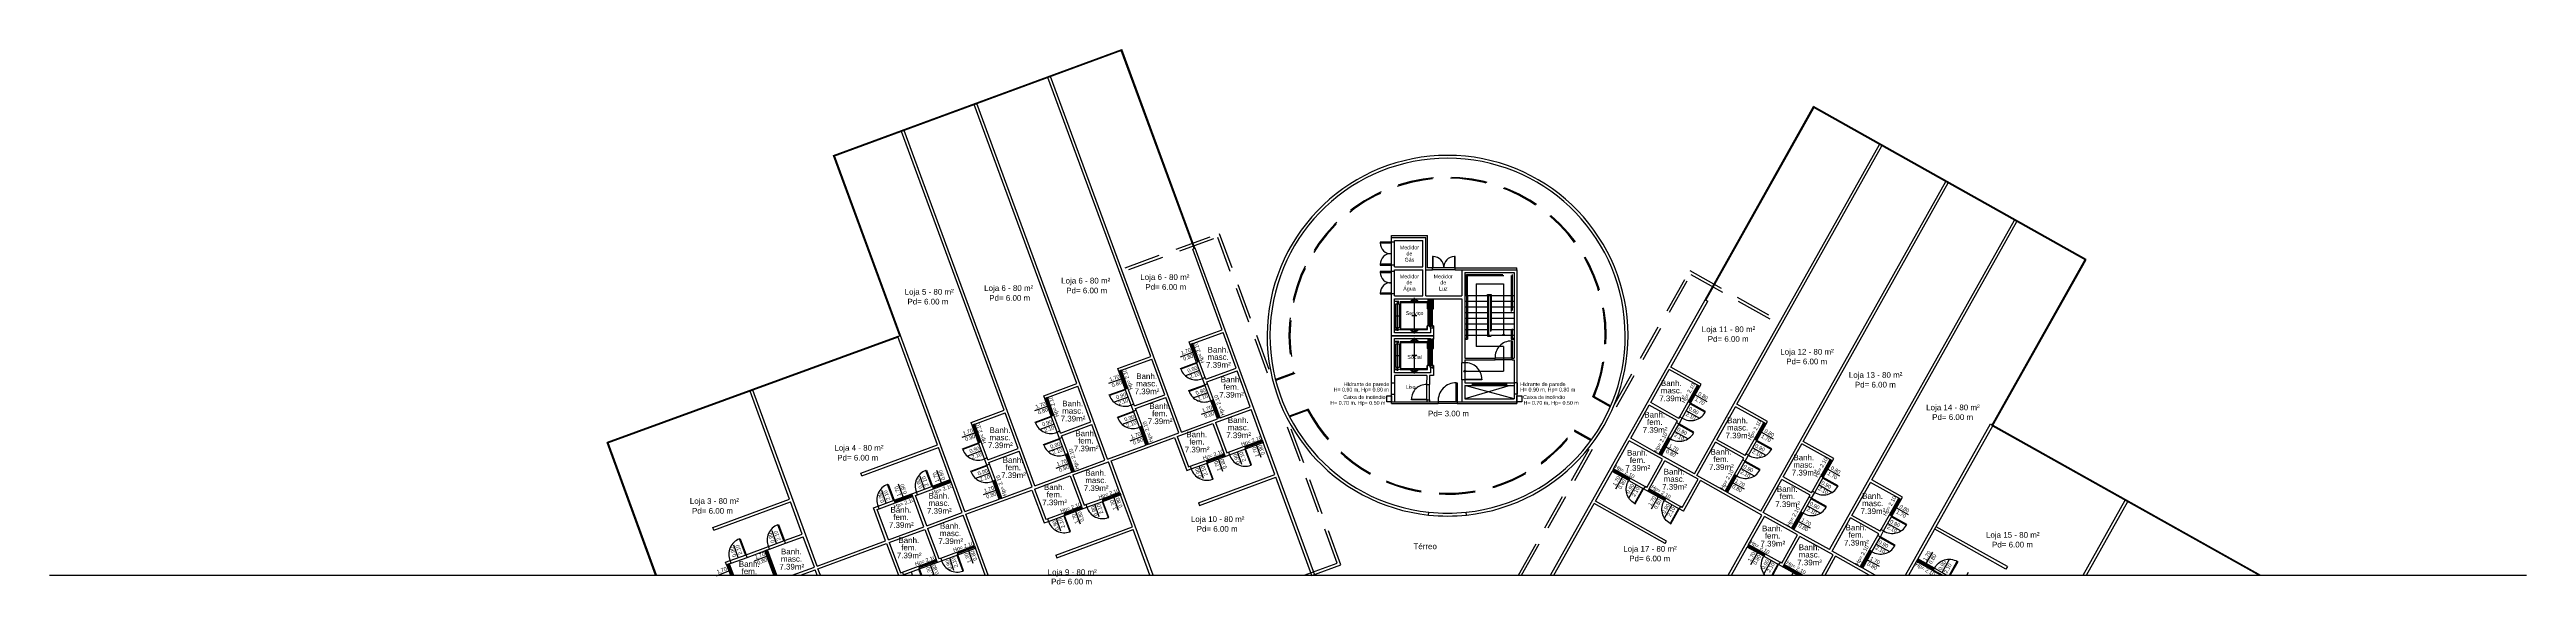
# Model space of a CAD drawing. Header units: millimetres. Extents: x -210 to 1173, y -437 to 320.
# Drawn here: x -210.3 to -79.9, y 30.6 to 58.7 of the extents above; entities that cross this region are included whole.
import ezdxf
from ezdxf.enums import TextEntityAlignment as Align

# ---------------------------------------------------------------- set-up
doc = ezdxf.new("R2010")
doc.units = ezdxf.units.MM
doc.header["$LTSCALE"] = 0.3
for name, pattern in [('DASHDOTX2', [50.8, 25.4, -12.7, 0, -12.7]), ('DASHED2', [9.525, 6.35, -3.175]), ('LTYPE_4', [112.5, 56.25, -56.25]), ('LTYPE_6', [168.75, 112.5, -28.125, 0, -28.125])]:
    doc.linetypes.add(name, pattern=pattern)
for name, color, linetype in [('CORTE', 6, 'Continuous'), ('COTAS', 1, 'Continuous'), ('ESQUADRIAS', 3, 'Continuous'), ('LAYER_0', 6, 'Continuous'), ('LINHA DE CORTE', 6, 'DASHDOTX2'), ('PISO', 1, 'Continuous'), ('PROJEÇÃO', 1, 'DASHED2'), ('TEXTOS', 2, 'Continuous'), ('VISTA', 2, 'Continuous')]:
    doc.layers.add(name, color=color, linetype=linetype)
doc.styles.add('2MM 1_100', font='ARIAL.TTF', dxfattribs={"height": 0.2})
doc.styles.add('3MM 1_100', font='ARIAL.TTF', dxfattribs={"height": 0.3})

msp = doc.modelspace()

# ---------------------------------------------------------------- linework, layer by layer
msp.add_line((-210.338, 31.046), (-79.945, 31.046))
at = {"layer": 'CORTE'}
for p, q in [((-152.369, 42.574), (-157.776, 57.271)), ((-150.743, 38.59), (-157.636, 57.322)), ((-156.263, 41.141), (-161.671, 55.838)), ((-154.638, 37.157), (-161.53, 55.889)), ((-160.088, 39.734), (-165.495, 54.43)), ((-158.462, 35.75), (-165.355, 54.482)), ((-123.742, 36.379), (-114.005, 53.74)), ((-121.508, 40.056), (-113.875, 53.667)), ((-120.253, 34.422), (-110.517, 51.784)), ((-118.019, 38.099), (-110.386, 51.71)), ((-116.633, 32.392), (-106.897, 49.754)), ((-114.399, 36.069), (-106.766, 49.68)), ((-150.02, 48.277), (-150.16, 48.225)), ((-143.732, 31.046), (-150.02, 48.277)), ((-145.06, 48.248), (-144.991, 48.371)), ((-145.06, 48.248), (-144.991, 48.371)), ((-139.69, 48.938), (-137.79, 48.938)), ((-139.69, 48.838), (-139.69, 48.938)), ((-139.69, 48.838), (-137.89, 48.838)), ((-139.69, 48.588), (-139.69, 48.838)), ((-139.54, 48.588), (-139.69, 48.588)), ((-139.54, 48.688), (-138.04, 48.688)), ((-139.54, 48.588), (-139.54, 48.688)), ((-138.04, 47.288), (-138.04, 48.688)), ((-137.89, 45.763), (-137.89, 48.838)), ((-137.79, 47.238), (-137.79, 48.938)), ((-148.609, 43.974), (-150.16, 48.225)), ((-139.69, 47.038), (-139.69, 47.388)), ((-139.54, 47.388), (-139.69, 47.388)), ((-139.54, 47.038), (-139.69, 47.038)), ((-139.54, 47.288), (-139.54, 47.388)), ((-139.54, 47.288), (-138.04, 47.288)), ((-139.54, 47.138), (-138.04, 47.138)), ((-139.54, 47.038), (-139.54, 47.138)), ((-138.04, 45.763), (-138.04, 47.138)), ((-137.89, 47.138), (-137.54, 47.138)), ((-137.54, 47.238), (-137.79, 47.238)), ((-137.54, 47.138), (-137.54, 47.238)), ((-136.34, 47.238), (-133.09, 47.238)), ((-136.34, 47.138), (-136.34, 47.238)), ((-136.34, 47.138), (-135.99, 47.138)), ((-135.99, 47.138), (-135.99, 45.763)), ((-135.99, 47.138), (-133.09, 47.138)), ((-135.84, 46.988), (-135.84, 42.488)), ((-135.84, 46.988), (-133.24, 46.988)), ((-133.24, 46.988), (-133.24, 42.488)), ((-133.09, 47.138), (-133.09, 47.238)), ((-133.09, 47.138), (-133.09, 40.188)), ((-133.09, 47.138), (-133.09, 47.138)), ((-139.69, 40.188), (-139.69, 45.863)), ((-139.54, 45.863), (-139.69, 45.863)), ((-139.54, 45.763), (-139.54, 45.863)), ((-139.54, 45.763), (-138.04, 45.763)), ((-137.89, 45.763), (-135.99, 45.763)), ((-139.54, 43.813), (-139.54, 45.613)), ((-139.54, 45.613), (-135.99, 45.613)), ((-137.64, 45.613), (-137.64, 45.588)), ((-135.99, 45.613), (-135.99, 42.238)), ((-131.318, 31.046), (-123.18, 45.558)), ((-124.996, 42.012), (-123.049, 45.485)), ((-123.18, 45.558), (-123.049, 45.485)), ((-165.674, 43.625), (-165.533, 43.677)), ((-163.589, 37.913), (-165.674, 43.625)), ((-162.146, 34.395), (-165.533, 43.677)), ((-150.351, 43.334), (-148.609, 43.974)), ((-149.954, 42.254), (-150.351, 43.334)), ((-150.158, 43.245), (-148.558, 43.833)), ((-149.813, 42.306), (-150.158, 43.245)), ((-147.872, 41.955), (-148.558, 43.833)), ((-139.69, 43.663), (-137.49, 43.663)), ((-137.49, 43.663), (-139.69, 43.663)), ((-137.64, 43.813), (-139.54, 43.813)), ((-139.54, 41.713), (-139.54, 43.513)), ((-139.54, 43.513), (-137.64, 43.513)), ((-139.54, 43.513), (-137.64, 43.513)), ((-137.64, 44.068), (-137.64, 43.813)), ((-137.64, 43.513), (-137.64, 43.488)), ((-137.49, 44.068), (-137.49, 43.663)), ((-137.49, 43.663), (-137.49, 43.488)), ((-154.105, 41.935), (-152.369, 42.574)), ((-153.708, 40.856), (-154.105, 41.935)), ((-153.912, 41.846), (-152.317, 42.433)), ((-153.567, 40.908), (-153.912, 41.846)), ((-151.626, 40.556), (-152.317, 42.433)), ((-149.468, 41.368), (-147.872, 41.955)), ((-149.416, 41.227), (-147.82, 41.814)), ((-147.13, 39.919), (-147.821, 41.814)), ((-137.64, 41.968), (-137.64, 41.713)), ((-137.49, 41.968), (-137.49, 41.563)), ((-135.84, 42.488), (-134.24, 42.488)), ((-135.84, 42.388), (-135.84, 42.238)), ((-135.84, 42.388), (-134.24, 42.388)), ((-133.34, 42.488), (-133.24, 42.488)), ((-133.34, 42.388), (-133.24, 42.388)), ((-133.24, 42.388), (-133.24, 41.188)), ((-126.048, 40.137), (-125.07, 41.882)), ((-123.587, 41.05), (-125.07, 41.882)), ((-123.383, 41.107), (-124.996, 42.012)), ((-171.379, 35.046), (-173.457, 40.743)), ((-169.935, 31.529), (-173.316, 40.794)), ((-158, 40.502), (-156.263, 41.141)), ((-157.602, 39.423), (-158, 40.502)), ((-157.807, 40.413), (-156.212, 41)), ((-155.521, 39.123), (-156.212, 41)), ((-153.222, 39.969), (-151.626, 40.556)), ((-149.502, 41.461), (-149.643, 41.41)), ((-149.522, 41.081), (-149.643, 41.41)), ((-149.381, 41.133), (-149.522, 41.081)), ((-149.468, 41.368), (-149.502, 41.461)), ((-149.381, 41.133), (-149.416, 41.227)), ((-139.71, 41.188), (-139.71, 40.588)), ((-139.71, 41.188), (-139.54, 41.188)), ((-139.71, 40.588), (-139.54, 40.588)), ((-137.64, 41.713), (-139.54, 41.713)), ((-137.84, 41.563), (-139.54, 41.563)), ((-139.54, 41.563), (-139.54, 40.188)), ((-137.84, 41.563), (-137.845, 41.088)), ((-137.84, 41.088), (-137.69, 41.088)), ((-137.49, 41.563), (-137.69, 41.563)), ((-137.69, 41.563), (-137.69, 41.088)), ((-135.99, 41.338), (-135.99, 40.188)), ((-135.84, 41.338), (-135.84, 41.188)), ((-135.84, 41.188), (-133.24, 41.188)), ((-135.84, 41.038), (-135.84, 40.338)), ((-135.84, 41.038), (-133.24, 41.038)), ((-133.44, 41.038), (-135.84, 40.338)), ((-133.24, 40.338), (-135.84, 41.038)), ((-133.24, 41.188), (-133.24, 40.338)), ((-133.07, 41.188), (-133.24, 41.188)), ((-133.07, 40.588), (-133.24, 40.588)), ((-133.07, 41.188), (-133.07, 40.588)), ((-124.076, 40.178), (-123.587, 41.05)), ((-123.945, 40.104), (-123.383, 41.107)), ((-161.824, 39.095), (-160.088, 39.734)), ((-161.631, 39.006), (-160.036, 39.593)), ((-159.345, 37.716), (-160.036, 39.593)), ((-157.462, 39.475), (-157.807, 40.413)), ((-157.116, 38.536), (-155.521, 39.123)), ((-153.256, 40.063), (-153.397, 40.011)), ((-153.276, 39.683), (-153.397, 40.011)), ((-153.135, 39.735), (-153.276, 39.683)), ((-153.222, 39.969), (-153.256, 40.063)), ((-153.17, 39.828), (-151.574, 40.415)), ((-153.135, 39.735), (-153.17, 39.828)), ((-150.884, 38.539), (-151.574, 40.415)), ((-150.743, 38.59), (-148.86, 39.283)), ((-149.07, 40.288), (-149.211, 40.237)), ((-148.86, 39.283), (-149.211, 40.237)), ((-148.719, 39.335), (-149.07, 40.288)), ((-148.955, 39.088), (-147.078, 39.779)), ((-148.719, 39.335), (-147.13, 39.919)), ((-146.496, 38.182), (-147.078, 39.779)), ((-139.69, 40.188), (-137.24, 40.188)), ((-139.69, 40.088), (-139.69, 40.188)), ((-139.69, 40.088), (-137.24, 40.088)), ((-137.84, 40.288), (-137.84, 40.188)), ((-137.84, 40.288), (-137.69, 40.288)), ((-137.69, 40.288), (-137.69, 40.188)), ((-137.24, 40.188), (-137.24, 40.088)), ((-136.24, 40.188), (-135.99, 40.188)), ((-136.24, 40.188), (-136.24, 40.088)), ((-136.24, 40.088), (-133.09, 40.088)), ((-135.99, 40.188), (-133.09, 40.188)), ((-135.84, 40.338), (-133.24, 40.338)), ((-133.09, 40.188), (-133.09, 40.088)), ((-133.09, 40.088), (-133.09, 40.188)), ((-127.1, 38.262), (-126.121, 40.006)), ((-124.639, 39.175), (-126.121, 40.006)), ((-124.565, 39.306), (-126.048, 40.137)), ((-124.688, 39.088), (-124.639, 39.175)), ((-124.565, 39.306), (-124.516, 39.393)), ((-124.557, 39.014), (-124.385, 39.319)), ((-124.516, 39.393), (-124.385, 39.319)), ((-123.945, 40.104), (-124.076, 40.178)), ((-122.559, 38.181), (-121.581, 39.925)), ((-120.098, 39.094), (-121.581, 39.925)), ((-119.894, 39.151), (-121.508, 40.056)), ((-120.456, 38.148), (-119.894, 39.151)), ((-167.627, 36.427), (-163.589, 37.913)), ((-163.631, 38.43), (-163.62, 38.434)), ((-163.579, 38.289), (-163.568, 38.293)), ((-161.427, 38.016), (-161.824, 39.095)), ((-161.286, 38.067), (-161.631, 39.006)), ((-157.151, 38.63), (-157.292, 38.578)), ((-157.171, 38.25), (-157.292, 38.578)), ((-157.03, 38.302), (-157.171, 38.25)), ((-157.116, 38.536), (-157.151, 38.63)), ((-157.065, 38.395), (-155.469, 38.982)), ((-157.03, 38.302), (-157.065, 38.395)), ((-154.778, 37.105), (-155.469, 38.982)), ((-154.638, 37.157), (-152.62, 37.9)), ((-154.445, 37.068), (-151.114, 38.294)), ((-152.824, 38.89), (-152.965, 38.838)), ((-152.62, 37.9), (-152.965, 38.838)), ((-152.479, 37.951), (-152.824, 38.89)), ((-152.479, 37.951), (-150.884, 38.539)), ((-151.114, 38.294), (-150.47, 36.56)), ((-150.973, 38.346), (-149.096, 39.037)), ((-150.973, 38.346), (-150.381, 36.752)), ((-149.096, 39.037), (-148.504, 37.443)), ((-148.955, 39.088), (-148.364, 37.495)), ((-147.425, 37.84), (-146.496, 38.182)), ((-147.425, 37.84), (-147.373, 37.699)), ((-147.373, 37.699), (-146.444, 38.041)), ((-145.827, 36.35), (-146.444, 38.041)), ((-144.423, 38.073), (-144.422, 38.074)), ((-128.005, 36.648), (-127.173, 38.131)), ((-125.429, 37.153), (-127.173, 38.131)), ((-125.617, 37.43), (-127.1, 38.262)), ((-125.617, 37.43), (-125.128, 38.303)), ((-125.486, 37.357), (-124.997, 38.229)), ((-124.997, 38.229), (-125.128, 38.303)), ((-124.688, 39.088), (-124.557, 39.014)), ((-123.611, 36.305), (-122.633, 38.05)), ((-121.15, 37.218), (-122.633, 38.05)), ((-121.076, 37.349), (-122.559, 38.181)), ((-120.587, 38.221), (-120.098, 39.094)), ((-120.456, 38.148), (-120.587, 38.221)), ((-119.07, 36.224), (-118.092, 37.969)), ((-116.609, 37.137), (-118.092, 37.969)), ((-116.405, 37.194), (-118.019, 38.099)), ((-112.63, 31.046), (-108.159, 39.019)), ((-112.458, 31.046), (-108.028, 38.946)), ((-167.575, 36.286), (-163.538, 37.772)), ((-162.921, 36.081), (-163.54, 37.771)), ((-160.975, 37.223), (-161.116, 37.171)), ((-160.995, 36.843), (-161.116, 37.171)), ((-160.854, 36.894), (-160.995, 36.843)), ((-160.941, 37.129), (-160.975, 37.223)), ((-160.941, 37.129), (-159.345, 37.716)), ((-160.889, 36.988), (-159.293, 37.575)), ((-160.854, 36.894), (-160.889, 36.988)), ((-158.603, 35.698), (-159.293, 37.575)), ((-156.719, 37.457), (-156.86, 37.405)), ((-156.515, 36.467), (-156.86, 37.405)), ((-156.374, 36.518), (-156.719, 37.457)), ((-156.463, 36.326), (-154.586, 37.016)), ((-156.374, 36.518), (-154.778, 37.105)), ((-154.004, 35.419), (-154.586, 37.016)), ((-152.248, 31.046), (-154.445, 37.068)), ((-150.47, 36.56), (-150.236, 36.646)), ((-150.381, 36.752), (-150.288, 36.787)), ((-150.288, 36.787), (-150.236, 36.646)), ((-149.443, 37.097), (-148.504, 37.443)), ((-149.443, 37.097), (-149.391, 36.957)), ((-149.391, 36.957), (-148.218, 37.388)), ((-148.364, 37.495), (-148.27, 37.529)), ((-148.27, 37.529), (-148.218, 37.388)), ((-130.148, 36.821), (-130.148, 36.822)), ((-130.148, 36.821), (-130.148, 36.822)), ((-129.661, 37.326), (-129.662, 37.327)), ((-129.661, 37.326), (-129.662, 37.327)), ((-128.958, 34.947), (-128.078, 36.517)), ((-127.206, 36.028), (-128.078, 36.517)), ((-127.132, 36.159), (-128.005, 36.648)), ((-126.26, 35.67), (-125.429, 37.153)), ((-126.129, 35.597), (-125.298, 37.079)), ((-123.742, 36.379), (-125.486, 37.357)), ((-123.553, 36.101), (-125.298, 37.079)), ((-121.199, 37.131), (-121.15, 37.218)), ((-121.199, 37.131), (-121.068, 37.058)), ((-121.076, 37.349), (-121.027, 37.436)), ((-121.068, 37.058), (-120.897, 37.363)), ((-121.027, 37.436), (-120.897, 37.363)), ((-117.098, 36.265), (-116.609, 37.137)), ((-116.968, 36.191), (-116.405, 37.194)), ((-167.575, 36.286), (-167.627, 36.427)), ((-165.877, 34.993), (-164.704, 35.425)), ((-164.746, 35.249), (-164.652, 35.284)), ((-164.163, 33.652), (-164.746, 35.249)), ((-164.652, 35.284), (-164.704, 35.425)), ((-163.859, 35.735), (-162.921, 36.081)), ((-163.808, 35.595), (-162.869, 35.94)), ((-162.888, 36.412), (-162.883, 36.414)), ((-162.286, 34.343), (-162.869, 35.94)), ((-162.836, 36.272), (-162.831, 36.273)), ((-162.094, 34.254), (-158.621, 35.532)), ((-160.544, 36.05), (-160.684, 35.998)), ((-160.339, 35.059), (-160.684, 35.998)), ((-160.198, 35.111), (-160.544, 36.05)), ((-160.198, 35.111), (-158.603, 35.698)), ((-158.621, 35.532), (-157.978, 33.797)), ((-158.481, 35.583), (-156.604, 36.274)), ((-158.481, 35.583), (-157.889, 33.99)), ((-158.462, 35.75), (-156.515, 36.467)), ((-156.604, 36.274), (-156.012, 34.68)), ((-156.463, 36.326), (-155.871, 34.732)), ((-154.933, 35.077), (-154.003, 35.419)), ((-154.881, 34.937), (-153.952, 35.278)), ((-153.333, 33.588), (-153.952, 35.278)), ((-149.86, 34.866), (-145.827, 36.35)), ((-149.809, 34.725), (-145.776, 36.209)), ((-143.886, 31.031), (-145.776, 36.209)), ((-127.132, 36.159), (-127.206, 36.028)), ((-126.347, 35.719), (-126.421, 35.588)), ((-125.33, 34.977), (-126.421, 35.588)), ((-126.26, 35.67), (-126.347, 35.719)), ((-125.257, 35.108), (-126.129, 35.597)), ((-124.385, 34.618), (-123.553, 36.101)), ((-124.327, 34.414), (-123.422, 36.028)), ((-122.128, 35.474), (-123.611, 36.305)), ((-120.195, 34.218), (-123.422, 36.028)), ((-122.128, 35.474), (-121.639, 36.346)), ((-121.997, 35.4), (-121.508, 36.273)), ((-120.253, 34.422), (-121.997, 35.4)), ((-121.508, 36.273), (-121.639, 36.346)), ((-120.122, 34.349), (-119.144, 36.093)), ((-117.661, 35.262), (-119.144, 36.093)), ((-117.588, 35.393), (-119.07, 36.224)), ((-117.71, 35.175), (-117.661, 35.262)), ((-117.588, 35.393), (-117.539, 35.48)), ((-117.579, 35.101), (-117.408, 35.406)), ((-117.539, 35.48), (-117.408, 35.406)), ((-116.968, 36.191), (-117.098, 36.265)), ((-115.451, 34.194), (-114.472, 35.939)), ((-112.99, 35.107), (-114.472, 35.939)), ((-112.785, 35.165), (-114.399, 36.069)), ((-175.417, 33.561), (-171.379, 35.046)), ((-175.365, 33.42), (-171.327, 34.906)), ((-170.71, 33.215), (-171.327, 34.906)), ((-166.956, 34.596), (-166.722, 34.682)), ((-166.322, 32.858), (-166.956, 34.596)), ((-166.764, 34.507), (-166.67, 34.541)), ((-166.181, 32.91), (-166.764, 34.507)), ((-166.67, 34.541), (-166.722, 34.682)), ((-165.825, 34.852), (-164.887, 35.197)), ((-164.304, 33.6), (-164.887, 35.197)), ((-164.163, 33.652), (-162.286, 34.343)), ((-164.112, 33.511), (-162.235, 34.202)), ((-161.652, 32.605), (-162.235, 34.202)), ((-162.146, 34.395), (-160.339, 35.059)), ((-160.924, 31.046), (-162.094, 34.254)), ((-157.889, 33.99), (-157.795, 34.024)), ((-157.795, 34.024), (-157.744, 33.883)), ((-156.951, 34.335), (-156.012, 34.68)), ((-156.951, 34.335), (-156.899, 34.194)), ((-156.899, 34.194), (-155.726, 34.626)), ((-155.871, 34.732), (-155.778, 34.767)), ((-155.778, 34.767), (-155.726, 34.626)), ((-154.933, 35.077), (-154.881, 34.937)), ((-149.86, 34.866), (-149.809, 34.725)), ((-137.74, 34.216), (-137.724, 34.365)), ((-135.74, 34.216), (-135.756, 34.365)), ((-131.146, 31.046), (-129.032, 34.817)), ((-125.281, 32.713), (-129.032, 34.817)), ((-125.208, 32.844), (-128.958, 34.947)), ((-125.257, 35.108), (-125.33, 34.977)), ((-124.472, 34.667), (-124.545, 34.536)), ((-124.327, 34.414), (-124.545, 34.536)), ((-124.385, 34.618), (-124.472, 34.667)), ((-121.974, 31.046), (-120.195, 34.218)), ((-120.896, 32.662), (-120.064, 34.145)), ((-118.639, 33.517), (-120.122, 34.349)), ((-118.32, 33.166), (-120.064, 34.145)), ((-118.639, 33.517), (-118.15, 34.39)), ((-118.508, 33.444), (-118.019, 34.316)), ((-118.019, 34.316), (-118.15, 34.39)), ((-117.71, 35.175), (-117.579, 35.101)), ((-116.502, 32.319), (-115.524, 34.063)), ((-114.041, 33.232), (-115.524, 34.063)), ((-113.968, 33.363), (-115.451, 34.194)), ((-113.479, 34.235), (-112.99, 35.107)), ((-113.348, 34.162), (-113.479, 34.235)), ((-113.348, 34.162), (-112.785, 35.165)), ((-103.286, 31.046), (-101.07, 34.998)), ((-103.114, 31.046), (-100.939, 34.924)), ((-175.365, 33.42), (-175.417, 33.561)), ((-171.649, 32.869), (-170.71, 33.215)), ((-171.597, 32.728), (-171.649, 32.869)), ((-171.597, 32.728), (-170.659, 33.074)), ((-170.076, 31.477), (-170.659, 33.074)), ((-169.935, 31.528), (-166.322, 32.858)), ((-169.884, 31.388), (-166.27, 32.717)), ((-166.27, 32.717), (-165.65, 31.046)), ((-166.181, 32.91), (-164.304, 33.6)), ((-166.129, 32.769), (-164.252, 33.46)), ((-166.129, 32.769), (-165.538, 31.175)), ((-164.252, 33.46), (-163.661, 31.866)), ((-164.112, 33.511), (-163.52, 31.918)), ((-162.582, 32.263), (-161.652, 32.605)), ((-157.978, 33.797), (-157.744, 33.883)), ((-157.368, 32.103), (-153.335, 33.588)), ((-157.316, 31.963), (-153.284, 33.447)), ((-152.408, 31.046), (-153.284, 33.447)), ((-125.281, 32.713), (-125.208, 32.844)), ((-120.024, 32.173), (-120.896, 32.662)), ((-119.152, 31.684), (-118.32, 33.166)), ((-119.021, 31.61), (-118.189, 33.093)), ((-116.633, 32.392), (-118.508, 33.444)), ((-116.445, 32.115), (-118.189, 33.093)), ((-114.09, 33.145), (-114.041, 33.232)), ((-114.09, 33.145), (-113.959, 33.071)), ((-113.968, 33.363), (-113.919, 33.45)), ((-113.959, 33.071), (-113.788, 33.377)), ((-113.919, 33.45), (-113.788, 33.377)), ((-107.347, 31.369), (-111.097, 33.473)), ((-107.273, 31.5), (-111.024, 33.603)), ((-174.746, 31.73), (-174.511, 31.816)), ((-174.694, 31.589), (-174.746, 31.73)), ((-174.694, 31.589), (-174.46, 31.675)), ((-174.694, 31.589), (-174.494, 31.046)), ((-174.553, 31.641), (-174.335, 31.046)), ((-174.46, 31.675), (-174.511, 31.816)), ((-173.667, 32.127), (-172.494, 32.558)), ((-173.615, 31.986), (-173.667, 32.127)), ((-173.615, 31.986), (-172.676, 32.331)), ((-172.208, 31.046), (-172.681, 32.33)), ((-172.536, 32.383), (-172.442, 32.418)), ((-172.048, 31.046), (-172.536, 32.383)), ((-172.442, 32.418), (-172.494, 32.558)), ((-171.246, 31.046), (-170.076, 31.477)), ((-170.811, 31.046), (-170.024, 31.336)), ((-169.919, 31.046), (-170.024, 31.336)), ((-169.759, 31.046), (-169.884, 31.388)), ((-164.6, 31.52), (-163.661, 31.866)), ((-164.548, 31.38), (-163.375, 31.811)), ((-163.52, 31.918), (-163.426, 31.952)), ((-163.426, 31.952), (-163.375, 31.811)), ((-162.53, 32.122), (-161.601, 32.464)), ((-161.081, 31.046), (-161.601, 32.464)), ((-157.368, 32.103), (-157.316, 31.963)), ((-121.802, 31.046), (-120.969, 32.531)), ((-120.097, 32.042), (-120.969, 32.531)), ((-120.024, 32.173), (-120.097, 32.042)), ((-119.239, 31.733), (-119.312, 31.602)), ((-118.322, 31.046), (-119.312, 31.602)), ((-119.152, 31.684), (-119.239, 31.733)), ((-118.149, 31.121), (-119.021, 31.61)), ((-117.044, 31.046), (-116.445, 32.115)), ((-116.872, 31.046), (-116.314, 32.041)), ((-115.019, 31.487), (-116.502, 32.319)), ((-114.54, 31.046), (-116.314, 32.041)), ((-115.019, 31.487), (-114.53, 32.36)), ((-114.889, 31.414), (-114.4, 32.286)), ((-114.233, 31.046), (-114.889, 31.414)), ((-114.4, 32.286), (-114.53, 32.36)), ((-111.179, 31.283), (-112.051, 31.772)), ((-111.105, 31.414), (-111.978, 31.903)), ((-111.179, 31.283), (-111.105, 31.414)), ((-107.273, 31.5), (-107.347, 31.369)), ((-165.538, 31.175), (-165.444, 31.21)), ((-165.454, 31.046), (-165.392, 31.069)), ((-165.444, 31.21), (-165.392, 31.069)), ((-132.963, 31.142), (-132.963, 31.142)), ((-118.149, 31.121), (-118.195, 31.038))]:
    msp.add_line(p, q, dxfattribs=at)
for points in [[(-139.94, 40.488), (-139.69, 40.488), (-139.69, 40.188), (-139.94, 40.188)], [(-133.09, 40.488), (-132.84, 40.488), (-132.84, 40.188), (-133.09, 40.188)]]:
    msp.add_lwpolyline(points, close=True, dxfattribs=at)
for radius in [9.5, 9.35]:
    msp.add_arc((-136.74, 43.663), radius, 276.04233, 263.95767, dxfattribs=at)
at = {"layer": 'COTAS'}
for p, q in [((-135.24, 46.388), (-135.24, 43.088)), ((-135.24, 46.388), (-133.79, 46.388)), ((-133.79, 46.388), (-133.79, 43.688)), ((-133.79, 43.088), (-135.24, 43.088)), ((-133.79, 43.688), (-133.839, 43.738)), ((-133.79, 43.688), (-133.739, 43.738)), ((-133.79, 43.088), (-133.79, 41.788)), ((-150.807, 42.554), (-150.146, 42.793)), ((-149.798, 41.832), (-150.545, 41.557)), ((-135.84, 41.788), (-133.79, 41.788)), ((-154.567, 41.157), (-153.906, 41.396)), ((-153.552, 40.434), (-154.299, 40.159)), ((-149.367, 40.659), (-150.114, 40.384)), ((-123.701, 40.541), (-123.092, 40.189)), ((-158.461, 39.721), (-157.8, 39.96)), ((-153.121, 39.26), (-153.868, 38.986)), ((-149.694, 39.527), (-149.033, 39.766)), ((-124.165, 39.712), (-123.471, 39.323)), ((-162.286, 38.316), (-161.625, 38.555)), ((-157.447, 39.001), (-158.194, 38.726)), ((-157.015, 37.827), (-157.763, 37.552)), ((-153.454, 38.13), (-152.793, 38.369)), ((-146.555, 37.245), (-146.794, 37.906)), ((-124.777, 38.622), (-124.082, 38.232)), ((-120.212, 38.584), (-119.603, 38.233)), ((-163.39, 35.908), (-163.629, 36.569)), ((-161.271, 37.593), (-162.019, 37.318)), ((-157.347, 36.694), (-156.686, 36.933)), ((-148.566, 36.511), (-148.805, 37.172)), ((-125.241, 37.793), (-124.624, 37.457)), ((-121.288, 36.665), (-120.594, 36.276)), ((-120.677, 37.755), (-119.982, 37.366)), ((-116.723, 36.628), (-116.114, 36.276)), ((-165.4, 35.174), (-165.639, 35.836)), ((-160.84, 36.42), (-161.587, 36.145)), ((-161.173, 35.29), (-160.512, 35.529)), ((-127.887, 35.601), (-127.536, 36.21)), ((-126.813, 35.808), (-127.203, 35.114)), ((-121.753, 35.932), (-121.135, 35.596)), ((-117.188, 35.799), (-116.493, 35.41)), ((-156.066, 33.728), (-156.305, 34.389)), ((-154.056, 34.462), (-154.295, 35.123)), ((-126.012, 34.549), (-125.66, 35.158)), ((-124.938, 34.757), (-125.327, 34.062)), ((-117.799, 34.709), (-117.105, 34.319)), ((-113.103, 34.598), (-112.494, 34.246)), ((-118.264, 33.88), (-117.647, 33.544)), ((-114.179, 32.679), (-113.485, 32.289)), ((-113.568, 33.769), (-112.874, 33.38)), ((-173.228, 31.795), (-172.572, 32.048)), ((-163.763, 31.046), (-163.961, 31.596)), ((-161.712, 31.668), (-161.951, 32.329)), ((-120.779, 31.615), (-120.427, 32.223)), ((-119.705, 31.822), (-120.094, 31.127)), ((-114.644, 31.85), (-114.027, 31.514)), ((-111.542, 31.658), (-111.191, 32.267)), ((-110.713, 31.193), (-110.324, 31.888)), ((-175.233, 31.019), (-174.578, 31.272)), ((-118.624, 31.046), (-118.552, 31.172)), ((-109.413, 31.046), (-109.315, 31.215))]:
    msp.add_line(p, q, dxfattribs=at)
at = {"layer": 'COTAS', "extrusion": (-4.198e-17, 1.1504e-16, -1)}
for p, q in [((-149.587, 36.136), (-149.813, 36.801)), ((-147.569, 36.878), (-147.796, 37.544)), ((-166.3, 34.837), (-166.526, 35.503)), ((-164.282, 35.58), (-164.509, 36.245)), ((-157.094, 33.373), (-157.321, 34.039)), ((-155.077, 34.116), (-155.303, 34.781)), ((-174.089, 31.971), (-174.316, 32.637)), ((-172.071, 32.714), (-172.298, 33.379)), ((-162.726, 31.301), (-162.952, 31.967)), ((-164.909, 31.046), (-164.97, 31.224))]:
    msp.add_line(p, q, dxfattribs=at)
at = {"layer": 'COTAS'}
msp.add_circle((-135.84, 41.788), 0.05, dxfattribs=at)
at = {"layer": 'ESQUADRIAS'}
for p, q in [((-169.065, 53.16), (-153.895, 58.741)), ((-169.051, 53.122), (-153.882, 58.704)), ((-150.079, 48.255), (-153.919, 58.69)), ((-150.042, 48.268), (-153.895, 58.741)), ((-123.18, 45.558), (-117.475, 55.731)), ((-123.145, 45.539), (-117.459, 55.677)), ((-103.146, 47.65), (-117.494, 55.697)), ((-103.127, 47.685), (-117.475, 55.731)), ((-165.57, 43.663), (-169.065, 53.16)), ((-165.533, 43.677), (-169.013, 53.136)), ((-108.082, 38.93), (-103.181, 47.67)), ((-108.048, 38.911), (-103.146, 47.65)), ((-103.146, 47.65), (-103.127, 47.685)), ((-165.674, 43.625), (-180.986, 38.038)), ((-165.674, 43.625), (-180.986, 38.038)), ((-165.66, 43.588), (-180.972, 38)), ((-178.435, 31.046), (-180.986, 38.038)), ((-178.392, 31.046), (-180.935, 38.014)), ((-108.159, 39.019), (-93.942, 31.046)), ((-108.048, 38.911), (-94.024, 31.046))]:
    msp.add_line(p, q, dxfattribs=at)
for points in [[(-139.69, 48.588), (-140.29, 48.588), (-140.29, 48.548), (-139.69, 48.548)], [(-139.69, 47.428), (-140.29, 47.428), (-140.29, 47.388), (-139.69, 47.388)], [(-139.69, 47.038), (-140.29, 47.038), (-140.29, 46.998), (-139.69, 46.998)], [(-137.5, 47.238), (-137.5, 47.838), (-137.54, 47.838), (-137.54, 47.238)], [(-136.34, 47.238), (-136.34, 47.838), (-136.38, 47.838), (-136.38, 47.238)], [(-139.69, 45.903), (-140.29, 45.903), (-140.29, 45.863), (-139.69, 45.863)], [(-133.34, 42.488), (-133.38, 42.488), (-133.38, 43.388), (-133.34, 43.388)], [(-149.954, 42.254), (-149.94, 42.217), (-150.784, 41.906), (-150.798, 41.944)], [(-153.708, 40.856), (-153.694, 40.818), (-154.539, 40.508), (-154.552, 40.545)], [(-149.522, 41.081), (-149.508, 41.044), (-150.353, 40.733), (-150.367, 40.77)], [(-136.24, 40.188), (-136.28, 40.188), (-136.28, 41.188), (-136.24, 41.188)], [(-135.84, 41.338), (-135.84, 41.378), (-134.94, 41.378), (-134.94, 41.338)], [(-157.602, 39.423), (-157.589, 39.385), (-158.433, 39.074), (-158.447, 39.112)], [(-153.276, 39.683), (-153.262, 39.645), (-154.107, 39.334), (-154.121, 39.372)], [(-137.84, 40.288), (-138.64, 40.288), (-138.64, 40.328), (-137.84, 40.328)], [(-123.945, 40.104), (-123.965, 40.07), (-123.18, 39.629), (-123.16, 39.664)], [(-161.427, 38.016), (-161.413, 37.978), (-162.258, 37.667), (-162.271, 37.705)], [(-157.171, 38.25), (-157.157, 38.212), (-158.002, 37.901), (-158.015, 37.939)], [(-124.557, 39.014), (-124.576, 38.979), (-123.791, 38.539), (-123.772, 38.574)], [(-120.456, 38.148), (-120.476, 38.113), (-119.691, 37.673), (-119.671, 37.708)], [(-163.859, 35.735), (-163.897, 35.722), (-164.208, 36.566), (-164.17, 36.58)], [(-160.995, 36.843), (-160.981, 36.805), (-161.826, 36.494), (-161.84, 36.532)], [(-149.391, 36.957), (-149.429, 36.943), (-149.118, 36.098), (-149.08, 36.112)], [(-147.373, 37.699), (-147.411, 37.685), (-147.1, 36.841), (-147.063, 36.854)], [(-121.068, 37.058), (-121.087, 37.023), (-120.302, 36.583), (-120.283, 36.617)], [(-165.877, 34.993), (-165.915, 34.979), (-166.226, 35.824), (-166.188, 35.838)], [(-116.968, 36.191), (-116.987, 36.157), (-116.202, 35.716), (-116.183, 35.751)], [(-156.899, 34.194), (-156.936, 34.18), (-156.626, 33.336), (-156.588, 33.349)], [(-154.881, 34.937), (-154.919, 34.923), (-154.608, 34.078), (-154.57, 34.092)], [(-117.579, 35.101), (-117.599, 35.066), (-116.814, 34.626), (-116.794, 34.661)], [(-113.348, 34.162), (-113.367, 34.127), (-112.582, 33.686), (-112.563, 33.721)], [(-173.667, 32.127), (-173.704, 32.113), (-174.015, 32.958), (-173.977, 32.971)], [(-171.649, 32.869), (-171.686, 32.855), (-171.997, 33.7), (-171.96, 33.714)], [(-113.959, 33.071), (-113.979, 33.036), (-113.194, 32.596), (-113.174, 32.631)], [(-162.53, 32.122), (-162.568, 32.108), (-162.257, 31.264), (-162.219, 31.278)]]:
    msp.add_lwpolyline(points, close=True, dxfattribs=at)
at = {"layer": 'ESQUADRIAS', "extrusion": (1.06812e-16, -5.98991e-17, -1)}
for points in [[(126.421, 35.588), (126.456, 35.608), (126.896, 34.823), (126.861, 34.803)], [(124.545, 34.536), (124.58, 34.556), (125.021, 33.771), (124.986, 33.751)]]:
    msp.add_lwpolyline(points, close=True, dxfattribs=at)
at = {"layer": 'ESQUADRIAS'}
msp.add_lwpolyline([(-164.425, 31.046), (-164.548, 31.38), (-164.585, 31.366), (-164.468, 31.046)], dxfattribs=at)
at = {"layer": 'ESQUADRIAS', "extrusion": (1.06812e-16, -5.98991e-17, -1)}
for points in [[(119.624, 31.046), (119.312, 31.602), (119.347, 31.621), (119.669, 31.046)], [(110.325, 31.046), (109.915, 31.778), (109.88, 31.758), (110.28, 31.046)]]:
    msp.add_lwpolyline(points, dxfattribs=at)
at = {"layer": 'LAYER_0', "color": 15, "linetype": 'LTYPE_6'}
for p, q in [((-138.49, 43.778), (-138.49, 45.653)), ((-139.491, 44.713), (-139.261, 44.713)), ((-139.38, 43.92), (-139.38, 45.502)), ((-138.362, 44.713), (-138.614, 44.713)), ((-139.38, 41.82), (-139.38, 43.402)), ((-138.49, 41.678), (-138.49, 43.553)), ((-139.491, 42.613), (-139.261, 42.613)), ((-138.362, 42.613), (-138.614, 42.613))]:
    msp.add_line(p, q, dxfattribs=at)
at = {"layer": 'LAYER_0', "color": 11}
for p, q in [((-139.307, 45.467), (-139.54, 45.467)), ((-139.47, 44.083), (-139.47, 45.343)), ((-139.47, 45.343), (-139.29, 45.343)), ((-139.347, 45.417), (-139.307, 45.417)), ((-139.307, 45.417), (-139.307, 45.467)), ((-139.29, 45.343), (-139.29, 44.083)), ((-137.79, 45.443), (-139.24, 45.443)), ((-139.24, 45.443), (-139.24, 43.983)), ((-139.21, 44.013), (-139.21, 45.413)), ((-139.21, 45.413), (-137.81, 45.413)), ((-138.7, 45.468), (-138.7, 45.474)), ((-138.7, 45.474), (-138.646, 45.474)), ((-138.7, 45.468), (-138.64, 45.468)), ((-138.646, 45.474), (-138.646, 45.528)), ((-138.646, 45.528), (-138.565, 45.528)), ((-138.64, 45.468), (-138.64, 45.528)), ((-138.64, 45.468), (-138.64, 45.443)), ((-138.575, 45.563), (-138.575, 45.613)), ((-138.535, 45.563), (-138.575, 45.563)), ((-138.565, 45.528), (-138.565, 45.468)), ((-138.565, 45.468), (-138.565, 45.443)), ((-138.49, 45.563), (-138.535, 45.563)), ((-138.535, 45.563), (-138.535, 45.558)), ((-138.531, 45.555), (-138.535, 45.558)), ((-138.498, 45.553), (-138.531, 45.555)), ((-138.498, 45.553), (-138.494, 45.549)), ((-138.494, 45.533), (-138.498, 45.53)), ((-138.498, 45.488), (-138.498, 45.53)), ((-138.49, 45.488), (-138.498, 45.488)), ((-138.494, 45.533), (-138.494, 45.549)), ((-138.445, 45.563), (-138.49, 45.563)), ((-138.49, 45.488), (-138.482, 45.488)), ((-138.485, 45.549), (-138.482, 45.553)), ((-138.485, 45.533), (-138.485, 45.549)), ((-138.485, 45.533), (-138.482, 45.53)), ((-138.482, 45.553), (-138.448, 45.555)), ((-138.482, 45.488), (-138.482, 45.53)), ((-138.448, 45.555), (-138.445, 45.558)), ((-138.445, 45.563), (-138.405, 45.563)), ((-138.445, 45.563), (-138.445, 45.558)), ((-138.334, 45.528), (-138.415, 45.528)), ((-138.415, 45.528), (-138.415, 45.468)), ((-138.415, 45.468), (-138.415, 45.443)), ((-138.405, 45.563), (-138.405, 45.613)), ((-138.34, 45.468), (-138.34, 45.528)), ((-138.34, 45.468), (-138.34, 45.443)), ((-138.28, 45.468), (-138.34, 45.468)), ((-138.334, 45.474), (-138.334, 45.528)), ((-138.28, 45.474), (-138.334, 45.474)), ((-138.28, 45.468), (-138.28, 45.474)), ((-137.81, 45.413), (-137.81, 45.088)), ((-137.76, 45.088), (-137.81, 45.088)), ((-137.79, 45.09), (-137.79, 45.443)), ((-137.762, 45.09), (-137.79, 45.09)), ((-137.76, 45.103), (-137.762, 45.103)), ((-137.762, 45.103), (-137.762, 45.09)), ((-137.76, 44.188), (-137.76, 45.563)), ((-137.76, 45.563), (-137.67, 45.563)), ((-137.755, 44.638), (-137.755, 45.108)), ((-137.755, 45.108), (-137.715, 45.108)), ((-137.755, 44.638), (-137.715, 44.638)), ((-137.717, 45.106), (-137.753, 45.106)), ((-137.753, 45.106), (-137.753, 44.64)), ((-137.717, 44.64), (-137.753, 44.64)), ((-137.717, 45.093), (-137.717, 45.106)), ((-137.715, 45.093), (-137.717, 45.093)), ((-137.715, 44.653), (-137.717, 44.653)), ((-137.717, 44.653), (-137.717, 44.64)), ((-137.715, 45.108), (-137.715, 45.093)), ((-137.715, 44.638), (-137.715, 44.653)), ((-137.71, 44.176), (-137.71, 44.658)), ((-137.71, 44.658), (-137.67, 44.658)), ((-137.672, 44.656), (-137.708, 44.656)), ((-137.708, 44.656), (-137.708, 44.178)), ((-137.672, 44.643), (-137.672, 44.656)), ((-137.67, 44.643), (-137.672, 44.643)), ((-137.67, 44.158), (-137.67, 45.563)), ((-137.64, 44.158), (-137.64, 45.588)), ((-137.64, 45.588), (-137.55, 45.588)), ((-137.6, 44.658), (-137.64, 44.658)), ((-137.64, 44.643), (-137.638, 44.643)), ((-137.638, 44.643), (-137.638, 44.656)), ((-137.638, 44.656), (-137.602, 44.656)), ((-137.602, 44.656), (-137.602, 44.178)), ((-137.6, 44.176), (-137.6, 44.658)), ((-137.555, 45.108), (-137.595, 45.108)), ((-137.595, 45.108), (-137.595, 45.093)), ((-137.595, 45.093), (-137.593, 45.093)), ((-137.595, 44.638), (-137.595, 44.653)), ((-137.595, 44.653), (-137.593, 44.653)), ((-137.555, 44.638), (-137.595, 44.638)), ((-137.593, 45.093), (-137.593, 45.106)), ((-137.593, 45.106), (-137.557, 45.106)), ((-137.593, 44.653), (-137.593, 44.64)), ((-137.593, 44.64), (-137.557, 44.64)), ((-137.557, 45.106), (-137.557, 44.64)), ((-137.555, 44.638), (-137.555, 45.108)), ((-137.55, 45.588), (-137.55, 44.188)), ((-137.49, 45.588), (-137.55, 45.588)), ((-137.55, 45.573), (-137.548, 45.573)), ((-137.548, 45.103), (-137.55, 45.103)), ((-137.55, 45.088), (-137.49, 45.088)), ((-137.548, 45.573), (-137.548, 45.586)), ((-137.548, 45.586), (-137.492, 45.586)), ((-137.548, 45.09), (-137.548, 45.103)), ((-137.492, 45.09), (-137.548, 45.09)), ((-137.492, 45.586), (-137.492, 45.09)), ((-137.49, 45.088), (-137.49, 45.588)), ((-139.413, 44.009), (-139.54, 44.009)), ((-139.308, 43.959), (-139.54, 43.959)), ((-139.308, 43.367), (-139.54, 43.367)), ((-139.413, 43.317), (-139.54, 43.317)), ((-139.29, 44.083), (-139.47, 44.083)), ((-139.47, 41.983), (-139.47, 43.243)), ((-139.47, 43.243), (-139.29, 43.243)), ((-139.348, 44.009), (-139.308, 44.009)), ((-139.348, 43.317), (-139.308, 43.317)), ((-139.308, 44.009), (-139.308, 43.959)), ((-139.308, 43.317), (-139.308, 43.367)), ((-139.29, 43.243), (-139.29, 41.983)), ((-139.24, 43.983), (-137.79, 43.983)), ((-137.79, 43.343), (-139.24, 43.343)), ((-139.24, 43.343), (-139.24, 41.883)), ((-137.81, 44.013), (-139.21, 44.013)), ((-139.21, 41.913), (-139.21, 43.313)), ((-139.21, 43.313), (-137.81, 43.313)), ((-138.7, 43.958), (-138.64, 43.958)), ((-138.7, 43.958), (-138.7, 43.952)), ((-138.7, 43.952), (-138.646, 43.952)), ((-138.7, 43.368), (-138.7, 43.374)), ((-138.7, 43.374), (-138.646, 43.374)), ((-138.7, 43.368), (-138.64, 43.368)), ((-138.646, 43.952), (-138.646, 43.898)), ((-138.646, 43.898), (-138.565, 43.898)), ((-138.646, 43.374), (-138.646, 43.428)), ((-138.646, 43.428), (-138.565, 43.428)), ((-138.64, 43.958), (-138.64, 43.983)), ((-138.64, 43.958), (-138.64, 43.898)), ((-138.64, 43.368), (-138.64, 43.428)), ((-138.64, 43.368), (-138.64, 43.343)), ((-138.535, 43.863), (-138.575, 43.863)), ((-138.575, 43.863), (-138.575, 43.813)), ((-138.575, 43.463), (-138.575, 43.513)), ((-138.535, 43.463), (-138.575, 43.463)), ((-138.565, 43.958), (-138.565, 43.983)), ((-138.565, 43.898), (-138.565, 43.958)), ((-138.565, 43.428), (-138.565, 43.368)), ((-138.565, 43.368), (-138.565, 43.343)), ((-138.532, 43.871), (-138.535, 43.867)), ((-138.535, 43.863), (-138.535, 43.867)), ((-138.535, 43.863), (-138.49, 43.863)), ((-138.49, 43.463), (-138.535, 43.463)), ((-138.535, 43.463), (-138.535, 43.458)), ((-138.532, 43.455), (-138.535, 43.458)), ((-138.498, 43.873), (-138.532, 43.871)), ((-138.498, 43.453), (-138.532, 43.455)), ((-138.49, 43.938), (-138.498, 43.938)), ((-138.498, 43.938), (-138.498, 43.896)), ((-138.495, 43.892), (-138.498, 43.896)), ((-138.495, 43.876), (-138.498, 43.873)), ((-138.498, 43.453), (-138.495, 43.449)), ((-138.495, 43.433), (-138.498, 43.43)), ((-138.498, 43.388), (-138.498, 43.43)), ((-138.49, 43.388), (-138.498, 43.388)), ((-138.495, 43.892), (-138.495, 43.876)), ((-138.495, 43.433), (-138.495, 43.449)), ((-138.49, 43.938), (-138.482, 43.938)), ((-138.49, 43.863), (-138.445, 43.863)), ((-138.445, 43.463), (-138.49, 43.463)), ((-138.49, 43.388), (-138.482, 43.388)), ((-138.486, 43.892), (-138.482, 43.896)), ((-138.486, 43.892), (-138.486, 43.876)), ((-138.482, 43.873), (-138.486, 43.876)), ((-138.486, 43.449), (-138.482, 43.453)), ((-138.486, 43.433), (-138.486, 43.449)), ((-138.486, 43.433), (-138.482, 43.43)), ((-138.482, 43.938), (-138.482, 43.896)), ((-138.482, 43.873), (-138.449, 43.871)), ((-138.482, 43.453), (-138.449, 43.455)), ((-138.482, 43.388), (-138.482, 43.43)), ((-138.449, 43.871), (-138.445, 43.867)), ((-138.449, 43.455), (-138.445, 43.458)), ((-138.445, 43.863), (-138.445, 43.867)), ((-138.445, 43.863), (-138.405, 43.863)), ((-138.445, 43.463), (-138.405, 43.463)), ((-138.445, 43.463), (-138.445, 43.458)), ((-138.415, 43.958), (-138.415, 43.983)), ((-138.415, 43.898), (-138.415, 43.958)), ((-138.334, 43.898), (-138.415, 43.898)), ((-138.334, 43.428), (-138.415, 43.428)), ((-138.415, 43.428), (-138.415, 43.368)), ((-138.415, 43.368), (-138.415, 43.343)), ((-138.405, 43.863), (-138.405, 43.813)), ((-138.405, 43.463), (-138.405, 43.513)), ((-138.34, 43.958), (-138.34, 43.983)), ((-138.28, 43.958), (-138.34, 43.958)), ((-138.34, 43.958), (-138.34, 43.898)), ((-138.34, 43.368), (-138.34, 43.428)), ((-138.34, 43.368), (-138.34, 43.343)), ((-138.28, 43.368), (-138.34, 43.368)), ((-138.28, 43.952), (-138.334, 43.952)), ((-138.334, 43.952), (-138.334, 43.898)), ((-138.334, 43.374), (-138.334, 43.428)), ((-138.28, 43.374), (-138.334, 43.374)), ((-138.28, 43.958), (-138.28, 43.952)), ((-138.28, 43.368), (-138.28, 43.374)), ((-137.76, 44.188), (-137.81, 44.188)), ((-137.81, 44.013), (-137.81, 44.188)), ((-137.81, 43.313), (-137.81, 42.988)), ((-137.79, 43.983), (-137.79, 44.186)), ((-137.79, 44.186), (-137.76, 44.186)), ((-137.79, 42.99), (-137.79, 43.343)), ((-137.715, 44.188), (-137.76, 44.188)), ((-137.717, 44.186), (-137.76, 44.186)), ((-137.76, 42.088), (-137.76, 43.463)), ((-137.76, 43.463), (-137.67, 43.463)), ((-137.717, 44.171), (-137.717, 44.186)), ((-137.672, 44.171), (-137.717, 44.171)), ((-137.715, 44.188), (-137.715, 44.173)), ((-137.715, 44.173), (-137.67, 44.173)), ((-137.67, 44.176), (-137.71, 44.176)), ((-137.708, 44.178), (-137.672, 44.178)), ((-137.672, 44.178), (-137.672, 44.191)), ((-137.672, 44.191), (-137.67, 44.191)), ((-137.672, 44.158), (-137.672, 44.171)), ((-137.67, 44.158), (-137.672, 44.158)), ((-137.67, 42.058), (-137.67, 43.463)), ((-137.638, 44.191), (-137.64, 44.191)), ((-137.64, 44.176), (-137.6, 44.176)), ((-137.595, 44.173), (-137.64, 44.173)), ((-137.64, 44.158), (-137.638, 44.158)), ((-137.64, 44.068), (-137.64, 44.158)), ((-137.55, 44.068), (-137.64, 44.068)), ((-137.64, 42.058), (-137.64, 43.488)), ((-137.64, 43.488), (-137.55, 43.488)), ((-137.638, 44.178), (-137.638, 44.191)), ((-137.602, 44.178), (-137.638, 44.178)), ((-137.638, 44.158), (-137.638, 44.171)), ((-137.638, 44.171), (-137.593, 44.171)), ((-137.595, 44.188), (-137.595, 44.173)), ((-137.49, 44.188), (-137.595, 44.188)), ((-137.593, 44.171), (-137.593, 44.186)), ((-137.593, 44.186), (-137.492, 44.186)), ((-137.55, 44.068), (-137.55, 44.083)), ((-137.55, 44.083), (-137.548, 44.083)), ((-137.49, 44.068), (-137.55, 44.068)), ((-137.55, 43.488), (-137.55, 42.088)), ((-137.49, 43.488), (-137.55, 43.488)), ((-137.55, 43.473), (-137.548, 43.473)), ((-137.548, 44.083), (-137.548, 44.07)), ((-137.548, 44.07), (-137.492, 44.07)), ((-137.548, 43.473), (-137.548, 43.486)), ((-137.548, 43.486), (-137.492, 43.486)), ((-137.492, 44.07), (-137.492, 44.186)), ((-137.492, 43.486), (-137.492, 42.99)), ((-137.49, 44.188), (-137.49, 44.068)), ((-137.49, 42.988), (-137.49, 43.488)), ((-139.413, 41.909), (-139.54, 41.909)), ((-139.308, 41.859), (-139.54, 41.859)), ((-139.29, 41.983), (-139.47, 41.983)), ((-139.348, 41.909), (-139.308, 41.909)), ((-139.308, 41.909), (-139.308, 41.859)), ((-139.24, 41.883), (-137.79, 41.883)), ((-137.81, 41.913), (-139.21, 41.913)), ((-138.7, 41.858), (-138.64, 41.858)), ((-138.7, 41.858), (-138.7, 41.852)), ((-138.7, 41.852), (-138.646, 41.852)), ((-138.646, 41.852), (-138.646, 41.798)), ((-138.646, 41.798), (-138.565, 41.798)), ((-138.64, 41.858), (-138.64, 41.883)), ((-138.64, 41.858), (-138.64, 41.798)), ((-138.535, 41.763), (-138.575, 41.763)), ((-138.575, 41.763), (-138.575, 41.713)), ((-138.565, 41.858), (-138.565, 41.883)), ((-138.565, 41.798), (-138.565, 41.858)), ((-138.532, 41.771), (-138.535, 41.767)), ((-138.535, 41.763), (-138.535, 41.767)), ((-138.535, 41.763), (-138.49, 41.763)), ((-138.498, 41.773), (-138.532, 41.771)), ((-138.49, 41.838), (-138.498, 41.838)), ((-138.498, 41.838), (-138.498, 41.796)), ((-138.495, 41.792), (-138.498, 41.796)), ((-138.495, 41.776), (-138.498, 41.773)), ((-138.495, 41.792), (-138.495, 41.776)), ((-138.49, 41.838), (-138.482, 41.838)), ((-138.49, 41.763), (-138.445, 41.763)), ((-138.486, 41.792), (-138.482, 41.796)), ((-138.486, 41.792), (-138.486, 41.776)), ((-138.482, 41.773), (-138.486, 41.776)), ((-138.482, 41.838), (-138.482, 41.796)), ((-138.482, 41.773), (-138.449, 41.771)), ((-138.449, 41.771), (-138.445, 41.767)), ((-138.445, 41.763), (-138.445, 41.767)), ((-138.445, 41.763), (-138.405, 41.763)), ((-138.415, 41.858), (-138.415, 41.883)), ((-138.415, 41.798), (-138.415, 41.858)), ((-138.334, 41.798), (-138.415, 41.798)), ((-138.405, 41.763), (-138.405, 41.713)), ((-138.34, 41.858), (-138.34, 41.883)), ((-138.28, 41.858), (-138.34, 41.858)), ((-138.34, 41.858), (-138.34, 41.798)), ((-138.28, 41.852), (-138.334, 41.852)), ((-138.334, 41.852), (-138.334, 41.798)), ((-138.28, 41.858), (-138.28, 41.852)), ((-137.76, 42.988), (-137.81, 42.988)), ((-137.76, 42.088), (-137.81, 42.088)), ((-137.81, 41.913), (-137.81, 42.088)), ((-137.762, 42.99), (-137.79, 42.99)), ((-137.79, 41.883), (-137.79, 42.086)), ((-137.79, 42.086), (-137.76, 42.086)), ((-137.76, 43.003), (-137.762, 43.003)), ((-137.762, 43.003), (-137.762, 42.99)), ((-137.715, 42.088), (-137.76, 42.088)), ((-137.717, 42.086), (-137.76, 42.086)), ((-137.755, 42.538), (-137.755, 43.008)), ((-137.755, 43.008), (-137.715, 43.008)), ((-137.755, 42.538), (-137.715, 42.538)), ((-137.717, 43.006), (-137.753, 43.006)), ((-137.753, 43.006), (-137.753, 42.54)), ((-137.717, 42.54), (-137.753, 42.54)), ((-137.717, 42.993), (-137.717, 43.006)), ((-137.715, 42.993), (-137.717, 42.993)), ((-137.715, 42.553), (-137.717, 42.553)), ((-137.717, 42.553), (-137.717, 42.54)), ((-137.717, 42.071), (-137.717, 42.086)), ((-137.672, 42.071), (-137.717, 42.071)), ((-137.715, 43.008), (-137.715, 42.993)), ((-137.715, 42.538), (-137.715, 42.553)), ((-137.715, 42.088), (-137.715, 42.073)), ((-137.715, 42.073), (-137.67, 42.073)), ((-137.71, 42.076), (-137.71, 42.558)), ((-137.71, 42.558), (-137.67, 42.558)), ((-137.67, 42.076), (-137.71, 42.076)), ((-137.672, 42.556), (-137.708, 42.556)), ((-137.708, 42.556), (-137.708, 42.078)), ((-137.708, 42.078), (-137.672, 42.078)), ((-137.672, 42.543), (-137.672, 42.556)), ((-137.67, 42.543), (-137.672, 42.543)), ((-137.672, 42.078), (-137.672, 42.091)), ((-137.672, 42.091), (-137.67, 42.091)), ((-137.672, 42.058), (-137.672, 42.071)), ((-137.67, 42.058), (-137.672, 42.058)), ((-137.6, 42.558), (-137.64, 42.558)), ((-137.64, 42.543), (-137.638, 42.543)), ((-137.638, 42.091), (-137.64, 42.091)), ((-137.64, 42.076), (-137.6, 42.076)), ((-137.595, 42.073), (-137.64, 42.073)), ((-137.64, 42.058), (-137.638, 42.058)), ((-137.64, 41.968), (-137.64, 42.058)), ((-137.55, 41.968), (-137.64, 41.968)), ((-137.638, 42.543), (-137.638, 42.556)), ((-137.638, 42.556), (-137.602, 42.556)), ((-137.638, 42.078), (-137.638, 42.091)), ((-137.602, 42.078), (-137.638, 42.078)), ((-137.638, 42.058), (-137.638, 42.071)), ((-137.638, 42.071), (-137.593, 42.071)), ((-137.602, 42.556), (-137.602, 42.078)), ((-137.6, 42.076), (-137.6, 42.558)), ((-137.555, 43.008), (-137.595, 43.008)), ((-137.595, 43.008), (-137.595, 42.993)), ((-137.595, 42.993), (-137.593, 42.993)), ((-137.595, 42.538), (-137.595, 42.553)), ((-137.595, 42.553), (-137.593, 42.553)), ((-137.555, 42.538), (-137.595, 42.538)), ((-137.595, 42.088), (-137.595, 42.073)), ((-137.49, 42.088), (-137.595, 42.088)), ((-137.593, 42.993), (-137.593, 43.006)), ((-137.593, 43.006), (-137.557, 43.006)), ((-137.593, 42.553), (-137.593, 42.54)), ((-137.593, 42.54), (-137.557, 42.54)), ((-137.593, 42.071), (-137.593, 42.086)), ((-137.593, 42.086), (-137.492, 42.086)), ((-137.557, 43.006), (-137.557, 42.54)), ((-137.555, 42.538), (-137.555, 43.008)), ((-137.548, 43.003), (-137.55, 43.003)), ((-137.55, 42.988), (-137.49, 42.988)), ((-137.55, 41.968), (-137.55, 41.983)), ((-137.55, 41.983), (-137.548, 41.983)), ((-137.49, 41.968), (-137.55, 41.968)), ((-137.548, 42.99), (-137.548, 43.003)), ((-137.492, 42.99), (-137.548, 42.99)), ((-137.548, 41.983), (-137.548, 41.97)), ((-137.548, 41.97), (-137.492, 41.97)), ((-137.492, 41.97), (-137.492, 42.086)), ((-137.49, 42.088), (-137.49, 41.968))]:
    msp.add_line(p, q, dxfattribs=at)
at = {"layer": 'LAYER_0', "color": 1}
for p, q in [((-139.347, 45.417), (-139.412, 45.417)), ((-139.408, 45.413), (-139.412, 45.417)), ((-139.382, 45.413), (-139.408, 45.413)), ((-139.384, 45.398), (-139.382, 45.4)), ((-139.384, 45.363), (-139.384, 45.398)), ((-139.376, 45.363), (-139.384, 45.363)), ((-139.382, 45.4), (-139.382, 45.413)), ((-139.378, 45.4), (-139.378, 45.413)), ((-139.351, 45.413), (-139.378, 45.413)), ((-139.378, 45.4), (-139.376, 45.398)), ((-139.376, 45.363), (-139.376, 45.398)), ((-139.351, 45.413), (-139.347, 45.417)), ((-137.74, 45.563), (-137.74, 45.108)), ((-137.73, 45.108), (-137.73, 45.563)), ((-137.695, 44.658), (-137.695, 45.563)), ((-137.685, 45.563), (-137.685, 44.658)), ((-137.625, 44.658), (-137.625, 45.588)), ((-137.615, 45.588), (-137.615, 44.658)), ((-137.58, 45.108), (-137.58, 45.588)), ((-137.57, 45.588), (-137.57, 45.108)), ((-139.409, 44.013), (-139.413, 44.009)), ((-139.413, 44.009), (-139.348, 44.009)), ((-139.348, 43.317), (-139.413, 43.317)), ((-139.409, 43.313), (-139.413, 43.317)), ((-139.409, 44.013), (-139.382, 44.013)), ((-139.382, 43.313), (-139.409, 43.313)), ((-139.384, 44.063), (-139.376, 44.063)), ((-139.384, 44.063), (-139.384, 44.028)), ((-139.382, 44.026), (-139.384, 44.028)), ((-139.384, 43.298), (-139.382, 43.3)), ((-139.384, 43.263), (-139.384, 43.298)), ((-139.376, 43.263), (-139.384, 43.263)), ((-139.382, 44.026), (-139.382, 44.013)), ((-139.382, 43.3), (-139.382, 43.313)), ((-139.376, 44.028), (-139.378, 44.026)), ((-139.378, 44.026), (-139.378, 44.013)), ((-139.378, 44.013), (-139.352, 44.013)), ((-139.378, 43.3), (-139.378, 43.313)), ((-139.352, 43.313), (-139.378, 43.313)), ((-139.378, 43.3), (-139.376, 43.298)), ((-139.376, 44.063), (-139.376, 44.028)), ((-139.376, 43.263), (-139.376, 43.298)), ((-139.352, 44.013), (-139.348, 44.009)), ((-139.352, 43.313), (-139.348, 43.317)), ((-137.74, 43.463), (-137.74, 43.008)), ((-137.73, 43.008), (-137.73, 43.463)), ((-137.695, 42.558), (-137.695, 43.463)), ((-137.685, 43.463), (-137.685, 42.558)), ((-137.625, 42.558), (-137.625, 43.488)), ((-137.615, 43.488), (-137.615, 42.558)), ((-137.58, 43.008), (-137.58, 43.488)), ((-137.57, 43.488), (-137.57, 43.008)), ((-139.409, 41.913), (-139.413, 41.909)), ((-139.413, 41.909), (-139.348, 41.909)), ((-139.409, 41.913), (-139.382, 41.913)), ((-139.384, 41.963), (-139.376, 41.963)), ((-139.384, 41.963), (-139.384, 41.928)), ((-139.382, 41.926), (-139.384, 41.928)), ((-139.382, 41.926), (-139.382, 41.913)), ((-139.376, 41.928), (-139.378, 41.926)), ((-139.378, 41.926), (-139.378, 41.913)), ((-139.378, 41.913), (-139.352, 41.913)), ((-139.376, 41.963), (-139.376, 41.928)), ((-139.352, 41.913), (-139.348, 41.909))]:
    msp.add_line(p, q, dxfattribs=at)
at = {"layer": 'LAYER_0'}
for p, q in [((-139.21, 45.172), (-139.21, 45.172)), ((-138.085, 45.413), (-138.085, 45.413)), ((-137.81, 45.172), (-137.81, 45.172)), ((-139.21, 43.072), (-139.21, 43.072)), ((-138.085, 44.013), (-138.085, 44.013)), ((-138.085, 43.313), (-138.085, 43.313)), ((-137.81, 43.072), (-137.81, 43.072)), ((-138.085, 41.913), (-138.085, 41.913))]:
    msp.add_line(p, q, dxfattribs=at)
at = {"layer": 'LAYER_0', "color": 1, "linetype": 'LTYPE_4'}
for p, q in [((-138.631, 45.528), (-138.631, 45.468)), ((-138.631, 45.468), (-138.631, 45.443)), ((-138.348, 45.528), (-138.348, 45.468)), ((-138.348, 45.468), (-138.348, 45.443)), ((-138.632, 43.958), (-138.632, 43.983)), ((-138.632, 43.898), (-138.632, 43.958)), ((-138.632, 43.428), (-138.632, 43.368)), ((-138.632, 43.368), (-138.632, 43.343)), ((-138.349, 43.958), (-138.349, 43.983)), ((-138.349, 43.898), (-138.349, 43.958)), ((-138.349, 43.428), (-138.349, 43.368)), ((-138.349, 43.368), (-138.349, 43.343)), ((-138.632, 41.858), (-138.632, 41.883)), ((-138.632, 41.798), (-138.632, 41.858)), ((-138.349, 41.858), (-138.349, 41.883)), ((-138.349, 41.798), (-138.349, 41.858))]:
    msp.add_line(p, q, dxfattribs=at)
at = {"layer": 'LAYER_0', "color": 7}
for p, q in [((-137.64, 45.588), (-137.49, 45.588)), ((-137.49, 44.068), (-137.64, 44.068)), ((-137.64, 43.488), (-137.49, 43.488)), ((-137.49, 41.968), (-137.64, 41.968))]:
    msp.add_line(p, q, dxfattribs=at)
at = {"layer": 'LINHA DE CORTE'}
for p, q in [((-135.84, 42.238), (-135.99, 42.238)), ((-134.24, 42.388), (-134.24, 42.488)), ((-133.34, 42.388), (-133.34, 42.488)), ((-135.84, 41.338), (-135.99, 41.338))]:
    msp.add_line(p, q, dxfattribs=at)
at = {"layer": 'PISO'}
for p, q in [((-139.69, 47.388), (-139.69, 48.588)), ((-139.54, 47.388), (-139.54, 48.588)), ((-139.69, 45.863), (-139.69, 47.038)), ((-139.54, 45.863), (-139.54, 47.038)), ((-136.34, 47.238), (-137.54, 47.238)), ((-136.34, 47.138), (-137.54, 47.138)), ((-149.643, 41.41), (-149.954, 42.254)), ((-149.502, 41.461), (-149.813, 42.306)), ((-135.99, 41.338), (-135.99, 42.238)), ((-135.84, 42.238), (-135.84, 41.338)), ((-133.34, 42.488), (-134.24, 42.488)), ((-133.34, 42.388), (-134.24, 42.388)), ((-153.397, 40.011), (-153.708, 40.856)), ((-153.256, 40.063), (-153.567, 40.908)), ((-149.211, 40.237), (-149.522, 41.081)), ((-149.07, 40.288), (-149.381, 41.133)), ((-137.84, 40.288), (-137.84, 41.088)), ((-137.69, 40.288), (-137.69, 41.088)), ((-157.292, 38.578), (-157.602, 39.423)), ((-157.151, 38.63), (-157.462, 39.475)), ((-152.965, 38.838), (-153.276, 39.683)), ((-152.824, 38.89), (-153.135, 39.735)), ((-136.24, 40.188), (-137.24, 40.188)), ((-136.24, 40.088), (-137.24, 40.088)), ((-124.516, 39.393), (-124.076, 40.178)), ((-124.385, 39.319), (-123.945, 40.104)), ((-161.116, 37.171), (-161.427, 38.016)), ((-160.975, 37.223), (-161.286, 38.067)), ((-156.86, 37.405), (-157.171, 38.25)), ((-156.719, 37.457), (-157.03, 38.302)), ((-148.27, 37.529), (-147.425, 37.84)), ((-125.128, 38.303), (-124.688, 39.088)), ((-124.997, 38.229), (-124.557, 39.014)), ((-121.027, 37.436), (-120.587, 38.221)), ((-120.897, 37.363), (-120.456, 38.148)), ((-160.684, 35.998), (-160.995, 36.843)), ((-160.544, 36.05), (-160.854, 36.894)), ((-150.288, 36.787), (-149.443, 37.097)), ((-150.236, 36.646), (-149.391, 36.957)), ((-148.218, 37.388), (-147.373, 37.699)), ((-121.639, 36.346), (-121.199, 37.131)), ((-121.508, 36.273), (-121.068, 37.058)), ((-164.704, 35.425), (-163.859, 35.735)), ((-164.652, 35.284), (-163.808, 35.595)), ((-117.539, 35.48), (-117.098, 36.265)), ((-117.408, 35.406), (-116.968, 36.191)), ((-166.722, 34.682), (-165.877, 34.993)), ((-166.67, 34.541), (-165.825, 34.852)), ((-157.795, 34.024), (-156.951, 34.335)), ((-157.744, 33.883), (-156.899, 34.194)), ((-155.778, 34.767), (-154.933, 35.077)), ((-155.726, 34.626), (-154.881, 34.937)), ((-118.15, 34.39), (-117.71, 35.175)), ((-118.019, 34.316), (-117.579, 35.101)), ((-113.919, 33.45), (-113.479, 34.235)), ((-113.788, 33.377), (-113.348, 34.162)), ((-172.494, 32.558), (-171.649, 32.869)), ((-172.442, 32.418), (-171.597, 32.728)), ((-114.53, 32.36), (-114.09, 33.145)), ((-114.4, 32.286), (-113.959, 33.071)), ((-174.511, 31.816), (-173.667, 32.127)), ((-174.46, 31.675), (-173.615, 31.986)), ((-165.444, 31.21), (-164.6, 31.52)), ((-165.392, 31.069), (-164.548, 31.38)), ((-163.426, 31.952), (-162.582, 32.263)), ((-163.375, 31.811), (-162.53, 32.122))]:
    msp.add_line(p, q, dxfattribs=at)
at = {"layer": 'PISO', "extrusion": (1.06812e-16, -5.98991e-17, -1)}
for p, q in [((-127.206, 36.028), (-126.421, 35.588)), ((-127.132, 36.159), (-126.347, 35.719)), ((-125.33, 34.977), (-124.545, 34.536)), ((-125.257, 35.108), (-124.472, 34.667)), ((-120.097, 32.042), (-119.312, 31.602)), ((-120.024, 32.173), (-119.239, 31.733)), ((-111.159, 31.318), (-110.676, 31.046)), ((-111.105, 31.414), (-110.451, 31.046)), ((-118.149, 31.121), (-118.015, 31.046)), ((-111.179, 31.283), (-110.757, 31.046))]:
    msp.add_line(p, q, dxfattribs=at)
at = {"layer": 'PISO'}
for centre, radius, start, end in [((-139.728, 48.548), 0.561, 180, 273.94065), ((-139.728, 47.428), 0.561, 86.05263, 180), ((-139.74, 46.998), 0.55, 180, 275.24018), ((-137.509, 47.269), 0.57, 356.91634, 89.12604), ((-136.371, 47.268), 0.57, 90.87402, 183.07683), ((-139.74, 45.903), 0.55, 84.75303, 180), ((-133.377, 42.524), 0.864, 90.2167, 182.38523), ((-149.977, 42.203), 0.861, 200.20117, 292.80507), ((-135.804, 41.375), 0.864, 0.2167, 92.38523), ((-153.731, 40.805), 0.861, 200.20117, 292.80507), ((-149.545, 41.03), 0.861, 200.20117, 292.80507), ((-137.879, 40.328), 0.761, 87.06338, 180), ((-136.28, 40.227), 0.961, 90, 182.33926), ((-153.299, 39.632), 0.861, 200.20117, 292.80507), ((-123.931, 40.05), 0.861, 238.1127, 330.7166), ((-157.625, 39.372), 0.861, 200.20117, 292.80507), ((-157.194, 38.199), 0.861, 200.20117, 292.80507), ((-124.542, 38.96), 0.861, 238.1127, 330.7166), ((-163.911, 35.758), 0.861, 110.20125, 202.80515), ((-161.45, 37.965), 0.861, 200.20117, 292.80507), ((-149.415, 36.906), 0.861, 197.59734, 290.20125), ((-147.397, 37.649), 0.861, 197.59734, 290.20125), ((-121.053, 37.004), 0.861, 238.1127, 330.7166), ((-120.442, 38.094), 0.861, 238.1127, 330.7166), ((-165.928, 35.016), 0.861, 110.20125, 202.80515), ((-161.018, 36.791), 0.861, 200.20117, 292.80507), ((-116.953, 36.137), 0.861, 238.1127, 330.7166), ((-154.905, 34.886), 0.861, 197.59734, 290.20125), ((-136.74, 43.663), 9.5, 263.95767, 276.04233), ((-136.74, 43.663), 9.35, 263.95767, 276.04233), ((-117.564, 35.047), 0.861, 238.1127, 330.7166), ((-173.718, 32.15), 0.861, 110.20125, 202.80515), ((-171.7, 32.892), 0.861, 110.20125, 202.80515), ((-156.923, 34.144), 0.861, 197.59734, 290.20125), ((-113.333, 34.107), 0.861, 238.1127, 330.7166), ((-162.554, 32.072), 0.861, 197.59734, 290.20125), ((-113.945, 33.017), 0.861, 238.1127, 330.7166), ((-164.572, 31.329), 0.861, 197.59734, 199.18463)]:
    msp.add_arc(centre, radius, start, end, dxfattribs=at)
at = {"layer": 'PISO', "extrusion": (1.06812e-16, -5.98991e-17, -1)}
for centre, start, end in [((126.475, 35.574), 299.2834, 31.8873), ((124.599, 34.522), 299.2834, 31.8873), ((119.366, 31.587), 321.07992, 31.8873), ((110.336, 31.027), 26.67949, 119.2834)]:
    msp.add_arc(centre, 0.861, start, end, dxfattribs=at)
at = {"layer": 'PROJEÇÃO'}
for p, q in [((-153.712, 47.245), (-148.76, 49.053)), ((-153.519, 47.156), (-148.849, 48.86)), ((-148.849, 48.86), (-146.107, 41.345)), ((-148.76, 49.053), (-145.966, 41.396)), ((-127.981, 39.985), (-123.994, 47.093)), ((-123.994, 47.093), (-119.387, 44.509)), ((-135.84, 45.788), (-134.59, 45.788)), ((-135.74, 46.888), (-133.34, 46.888)), ((-135.74, 45.788), (-135.74, 46.888)), ((-135.69, 46.838), (-133.39, 46.838)), ((-135.69, 45.788), (-135.69, 46.838)), ((-134.64, 45.838), (-134.44, 45.838)), ((-134.64, 45.788), (-134.64, 45.838)), ((-134.59, 45.788), (-134.49, 45.788)), ((-134.49, 45.788), (-134.49, 43.638)), ((-134.44, 45.838), (-134.44, 43.638)), ((-134.44, 45.788), (-133.24, 45.788)), ((-133.39, 46.838), (-133.39, 43.488)), ((-133.34, 46.888), (-133.34, 43.538)), ((-127.85, 39.912), (-123.937, 46.889)), ((-123.937, 46.889), (-119.591, 44.452)), ((-134.44, 45.488), (-133.24, 45.488)), ((-134.44, 45.188), (-133.24, 45.188)), ((-134.44, 44.888), (-133.24, 44.888)), ((-134.44, 44.588), (-133.24, 44.588)), ((-150.158, 43.245), (-150.299, 43.193)), ((-150.241, 43.211), (-149.896, 42.272)), ((-150.204, 43.224), (-149.859, 42.286)), ((-134.49, 43.638), (-134.44, 43.638)), ((-134.44, 44.288), (-133.24, 44.288)), ((-134.44, 43.988), (-133.24, 43.988)), ((-134.44, 43.688), (-133.24, 43.688)), ((-133.39, 43.488), (-133.24, 43.488)), ((-133.34, 43.538), (-133.24, 43.538)), ((-153.912, 41.846), (-154.053, 41.794)), ((-154.001, 41.813), (-153.656, 40.875)), ((-153.964, 41.827), (-153.619, 40.889)), ((-149.813, 42.306), (-149.954, 42.254)), ((-153.567, 40.908), (-153.708, 40.856)), ((-144.84, 41.701), (-145.796, 41.352)), ((-144.784, 41.668), (-145.787, 41.302)), ((-135.44, 41.188), (-135.44, 41.038)), ((-133.64, 41.133), (-135.44, 41.133)), ((-133.64, 41.093), (-135.44, 41.093)), ((-133.64, 41.188), (-133.64, 41.038)), ((-129.091, 40.441), (-128.171, 39.923)), ((-129.028, 40.461), (-128.151, 39.969)), ((-123.539, 41.023), (-124.028, 40.151)), ((-123.504, 41.004), (-123.993, 40.131)), ((-123.456, 40.977), (-123.587, 41.05)), ((-157.807, 40.413), (-157.948, 40.361)), ((-157.895, 40.377), (-157.55, 39.439)), ((-157.858, 40.391), (-157.512, 39.453)), ((-157.462, 39.475), (-157.602, 39.423)), ((-149.153, 40.252), (-148.808, 39.314)), ((-149.115, 40.266), (-148.77, 39.328)), ((-148.718, 39.347), (-148.859, 39.295)), ((-142.549, 31.679), (-145.292, 39.194)), ((-142.357, 31.589), (-145.151, 39.246)), ((-144.07, 39.8), (-145.078, 39.432)), ((-144.09, 39.739), (-145.051, 39.388)), ((-161.631, 39.006), (-161.772, 38.954)), ((-161.72, 38.973), (-161.375, 38.035)), ((-161.683, 38.987), (-161.338, 38.048)), ((-161.286, 38.067), (-161.427, 38.016)), ((-152.913, 38.855), (-152.568, 37.917)), ((-152.875, 38.869), (-152.53, 37.93)), ((-152.478, 37.949), (-152.619, 37.898)), ((-146.477, 38.13), (-147.406, 37.788)), ((-146.463, 38.093), (-147.392, 37.751)), ((-146.496, 38.182), (-146.444, 38.041)), ((-133.016, 31.046), (-129.122, 37.988)), ((-132.844, 31.046), (-128.991, 37.914)), ((-130.084, 38.704), (-129.162, 38.187)), ((-130.071, 38.638), (-129.191, 38.146)), ((-125.569, 37.403), (-125.08, 38.276)), ((-125.534, 37.384), (-125.045, 38.256)), ((-120.05, 39.067), (-120.539, 38.194)), ((-120.015, 39.047), (-120.504, 38.175)), ((-119.967, 39.02), (-120.098, 39.094)), ((-156.807, 37.419), (-156.461, 36.481)), ((-156.769, 37.433), (-156.424, 36.494)), ((-156.372, 36.513), (-156.513, 36.462)), ((-148.485, 37.391), (-149.424, 37.046)), ((-148.472, 37.354), (-149.41, 37.008)), ((-148.504, 37.443), (-148.453, 37.302)), ((-128.005, 36.648), (-128.078, 36.517)), ((-127.179, 36.076), (-128.051, 36.565)), ((-127.159, 36.111), (-128.031, 36.6)), ((-125.486, 37.357), (-125.617, 37.43)), ((-116.561, 37.11), (-117.05, 36.238)), ((-116.526, 37.091), (-117.016, 36.218)), ((-116.478, 37.064), (-116.609, 37.137)), ((-164.92, 35.287), (-165.858, 34.94)), ((-164.906, 35.249), (-165.844, 34.903)), ((-164.887, 35.197), (-164.939, 35.338)), ((-163.808, 35.595), (-163.859, 35.735)), ((-162.902, 36.029), (-163.84, 35.683)), ((-162.888, 35.991), (-163.826, 35.645)), ((-162.869, 35.94), (-162.921, 36.08)), ((-160.632, 36.015), (-160.287, 35.076)), ((-160.594, 36.029), (-160.249, 35.09)), ((-153.977, 35.347), (-154.907, 35.005)), ((-153.963, 35.31), (-154.893, 34.968)), ((-153.996, 35.399), (-153.945, 35.258)), ((-126.129, 35.597), (-126.203, 35.466)), ((-125.304, 35.025), (-126.176, 35.514)), ((-125.284, 35.06), (-126.156, 35.549)), ((-121.997, 35.4), (-122.128, 35.474)), ((-122.08, 35.447), (-121.591, 36.319)), ((-122.045, 35.427), (-121.556, 36.3)), ((-165.825, 34.852), (-165.877, 34.993)), ((-160.197, 35.109), (-160.338, 35.057)), ((-155.986, 34.608), (-156.924, 34.263)), ((-155.972, 34.571), (-156.911, 34.225)), ((-156.005, 34.66), (-155.953, 34.519)), ((-118.591, 33.49), (-118.102, 34.363)), ((-118.556, 33.471), (-118.067, 34.343)), ((-112.942, 35.08), (-113.431, 34.208)), ((-112.907, 35.061), (-113.396, 34.188)), ((-112.859, 35.034), (-112.99, 35.107)), ((-161.652, 32.605), (-161.601, 32.464)), ((-120.896, 32.662), (-120.969, 32.531)), ((-120.051, 32.125), (-120.923, 32.614)), ((-118.508, 33.444), (-118.639, 33.517)), ((-174.553, 31.641), (-174.694, 31.589)), ((-174.431, 31.032), (-174.643, 31.608)), ((-174.393, 31.046), (-174.605, 31.622)), ((-172.536, 32.383), (-172.676, 32.331)), ((-172.144, 31.033), (-172.625, 32.35)), ((-172.106, 31.046), (-172.587, 32.364)), ((-164.6, 31.52), (-164.548, 31.38)), ((-163.642, 31.814), (-164.581, 31.469)), ((-163.628, 31.777), (-164.567, 31.431)), ((-163.661, 31.866), (-163.609, 31.725)), ((-162.582, 32.263), (-162.53, 32.122)), ((-161.633, 32.553), (-162.563, 32.211)), ((-161.619, 32.516), (-162.549, 32.174)), ((-144.282, 31.046), (-142.549, 31.679)), ((-143.886, 31.031), (-142.357, 31.589)), ((-120.07, 32.09), (-120.942, 32.579)), ((-119.021, 31.61), (-119.094, 31.479)), ((-118.195, 31.038), (-119.067, 31.527)), ((-118.175, 31.073), (-119.048, 31.562)), ((-114.889, 31.414), (-115.019, 31.487)), ((-114.972, 31.461), (-114.482, 32.333)), ((-114.937, 31.441), (-114.447, 32.313)), ((-111.978, 31.903), (-112.051, 31.772)), ((-111.152, 31.331), (-112.024, 31.82)), ((-111.132, 31.366), (-112.005, 31.855))]:
    msp.add_line(p, q, dxfattribs=at)
at = {"layer": 'PROJEÇÃO', "linetype": 'DASHDOTX2'}
msp.add_line((-128.479, 38.972), (-128.479, 38.972), dxfattribs=at)
at = {"layer": 'PROJEÇÃO'}
for radius, start, end in [(8.35, 337.45426, 193.6288), (8.3, 337.15729, 193.93721), (8.35, 208.0782, 323.00577), (8.3, 207.77843, 323.30724)]:
    msp.add_arc((-136.74, 43.663), radius, start, end, dxfattribs=at)
at = {"layer": 'VISTA'}
for p, q in [((-135.74, 45.788), (-135.74, 43.538)), ((-135.69, 45.788), (-135.69, 43.488)), ((-134.64, 45.788), (-134.64, 43.638)), ((-134.59, 45.788), (-134.59, 43.688)), ((-135.84, 45.488), (-134.64, 45.488)), ((-135.84, 45.188), (-134.64, 45.188)), ((-135.84, 44.888), (-134.64, 44.888)), ((-135.84, 44.588), (-134.64, 44.588)), ((-135.84, 44.288), (-134.64, 44.288)), ((-135.84, 43.988), (-134.64, 43.988)), ((-135.84, 43.688), (-134.64, 43.688)), ((-135.84, 43.538), (-135.74, 43.538)), ((-135.84, 43.488), (-135.69, 43.488)), ((-134.64, 43.638), (-134.49, 43.638)), ((-134.59, 43.688), (-134.49, 43.688))]:
    msp.add_line(p, q, dxfattribs=at)

# ---------------------------------------------------------------- texts
at = {"layer": 'TEXTOS'}
for s, height, style, p in [('Medidor', 0.2, '2MM 1_100', (-138.749, 48.311)), ('Gás', 0.2, '2MM 1_100', (-138.749, 47.668)), ('de', 0.2, '2MM 1_100', (-138.749, 47.99)), ('Loja 5 - 80 m²', 0.3, '3MM 1_100', (-164.029, 45.978)), ('Loja 6 - 80 m²', 0.3, '3MM 1_100', (-159.844, 46.172)), ('Pd= 6.00 m', 0.3, '3MM 1_100', (-159.791, 45.652)), ('Loja 6 - 80 m²', 0.3, '3MM 1_100', (-155.791, 46.564)), ('Pd= 6.00 m', 0.3, '3MM 1_100', (-155.738, 46.044)), ('Loja 6 - 80 m²', 0.3, '3MM 1_100', (-151.626, 46.751)), ('Pd= 6.00 m', 0.3, '3MM 1_100', (-151.573, 46.231)), ('Medidor', 0.2, '2MM 1_100', (-138.749, 46.786)), ('Água', 0.2, '2MM 1_100', (-138.749, 46.143)), ('de', 0.2, '2MM 1_100', (-138.749, 46.464)), ('Medidor', 0.2, '2MM 1_100', (-136.968, 46.786)), ('Luz', 0.2, '2MM 1_100', (-136.968, 46.143)), ('de', 0.2, '2MM 1_100', (-136.968, 46.464)), ('Pd= 6.00 m', 0.3, '3MM 1_100', (-164.097, 45.459)), ('Serviço', 0.2, '2MM 1_100', (-138.478, 44.856)), ('Banh.', 0.3, '3MM 1_100', (-148.825, 42.927)), ('Loja 11 - 80 m²', 0.3, '3MM 1_100', (-121.952, 44.002)), ('Pd= 6.00 m', 0.3, '3MM 1_100', (-121.967, 43.491)), ('7.39m²', 0.3, '3MM 1_100', (-148.805, 42.127)), ('masc.', 0.3, '3MM 1_100', (-148.819, 42.542)), ('Social', 0.2, '2MM 1_100', (-138.477, 42.545)), ('Loja 12 - 80 m²', 0.3, '3MM 1_100', (-117.819, 42.818)), ('Pd= 6.00 m', 0.3, '3MM 1_100', (-117.835, 42.307)), ('Loja 13 - 80 m²', 0.3, '3MM 1_100', (-114.208, 41.595)), ('7.39m²', 0.3, '3MM 1_100', (-152.565, 40.73)), ('masc.', 0.3, '3MM 1_100', (-152.578, 41.145)), ('Banh.', 0.3, '3MM 1_100', (-152.585, 41.53)), ('7.39m²', 0.3, '3MM 1_100', (-148.113, 40.553)), ('Banh.', 0.3, '3MM 1_100', (-148.134, 41.353)), ('fem.', 0.3, '3MM 1_100', (-148.127, 40.968)), ('H= 0.90 m, Hp= 0.80 m', 0.2, '2MM 1_100', (-141.289, 40.823)), ('Caixa de incêndio', 0.2, '2MM 1_100', (-141.12, 40.432)), ('Hidrante de parede', 0.2, '2MM 1_100', (-141.005, 41.11)), ('Lixo', 0.2, '2MM 1_100', (-138.686, 40.965)), ('Hidrante de parede', 0.2, '2MM 1_100', (-131.727, 41.11)), ('H= 0.90 m, Hp= 0.80 m', 0.2, '2MM 1_100', (-131.471, 40.823)), ('Caixa de incêndio', 0.2, '2MM 1_100', (-131.658, 40.432)), ('7.39m²', 0.3, '3MM 1_100', (-124.946, 40.362)), ('masc.', 0.3, '3MM 1_100', (-124.959, 40.777)), ('Banh.', 0.3, '3MM 1_100', (-124.966, 41.162)), ('Pd= 6.00 m', 0.3, '3MM 1_100', (-114.223, 41.085)), ('7.39m²', 0.3, '3MM 1_100', (-156.459, 39.294)), ('masc.', 0.3, '3MM 1_100', (-156.472, 39.709)), ('Banh.', 0.3, '3MM 1_100', (-156.479, 40.094)), ('7.39m²', 0.3, '3MM 1_100', (-151.873, 39.156)), ('Banh.', 0.3, '3MM 1_100', (-151.894, 39.955)), ('fem.', 0.3, '3MM 1_100', (-151.887, 39.57)), ('Banh.', 0.3, '3MM 1_100', (-147.761, 39.217)), ('H= 0.70 m, Hp= 0.50 m', 0.2, '2MM 1_100', (-141.464, 40.128)), ('Pd= 3.00 m', 0.3, '3MM 1_100', (-136.692, 39.562)), ('H= 0.70 m, Hp= 0.50 m', 0.2, '2MM 1_100', (-131.288, 40.128)), ('Banh.', 0.3, '3MM 1_100', (-125.837, 39.501)), ('fem.', 0.3, '3MM 1_100', (-125.831, 39.116)), ('Banh.', 0.3, '3MM 1_100', (-121.477, 39.205)), ('Loja 14 - 80 m²', 0.3, '3MM 1_100', (-110.138, 39.886)), ('Pd= 6.00 m', 0.3, '3MM 1_100', (-110.153, 39.376)), ('Loja 4 - 80 m²', 0.3, '3MM 1_100', (-167.727, 37.756)), ('7.39m²', 0.3, '3MM 1_100', (-160.284, 37.89)), ('masc.', 0.3, '3MM 1_100', (-160.298, 38.305)), ('Banh.', 0.3, '3MM 1_100', (-160.304, 38.69)), ('7.39m²', 0.3, '3MM 1_100', (-155.767, 37.72)), ('Banh.', 0.3, '3MM 1_100', (-155.787, 38.519)), ('fem.', 0.3, '3MM 1_100', (-155.781, 38.134)), ('7.39m²', 0.3, '3MM 1_100', (-149.925, 37.665)), ('Banh.', 0.3, '3MM 1_100', (-149.945, 38.465)), ('fem.', 0.3, '3MM 1_100', (-149.938, 38.08)), ('7.39m²', 0.3, '3MM 1_100', (-147.741, 38.417)), ('masc.', 0.3, '3MM 1_100', (-147.754, 38.832)), ('7.39m²', 0.3, '3MM 1_100', (-125.817, 38.701)), ('7.39m²', 0.3, '3MM 1_100', (-121.457, 38.405)), ('masc.', 0.3, '3MM 1_100', (-121.47, 38.82)), ('Pd= 6.00 m', 0.3, '3MM 1_100', (-167.795, 37.237)), ('Banh.', 0.3, '3MM 1_100', (-159.613, 37.115)), ('fem.', 0.3, '3MM 1_100', (-159.606, 36.73)), ('Banh.', 0.3, '3MM 1_100', (-155.261, 36.434)), ('7.39m²', 0.3, '3MM 1_100', (-126.727, 36.697)), ('Banh.', 0.3, '3MM 1_100', (-126.748, 37.497)), ('fem.', 0.3, '3MM 1_100', (-126.741, 37.112)), ('Banh.', 0.3, '3MM 1_100', (-124.814, 36.501)), ('7.39m²', 0.3, '3MM 1_100', (-122.328, 36.744)), ('Banh.', 0.3, '3MM 1_100', (-122.349, 37.544)), ('fem.', 0.3, '3MM 1_100', (-122.342, 37.159)), ('7.39m²', 0.3, '3MM 1_100', (-117.968, 36.449)), ('masc.', 0.3, '3MM 1_100', (-117.982, 36.864)), ('Banh.', 0.3, '3MM 1_100', (-117.988, 37.249)), ('Banh.', 0.3, '3MM 1_100', (-163.516, 35.232)), ('7.39m²', 0.3, '3MM 1_100', (-159.592, 36.315)), ('Banh.', 0.3, '3MM 1_100', (-157.445, 35.682)), ('fem.', 0.3, '3MM 1_100', (-157.439, 35.297)), ('7.39m²', 0.3, '3MM 1_100', (-155.241, 35.634)), ('masc.', 0.3, '3MM 1_100', (-155.254, 36.049)), ('7.39m²', 0.3, '3MM 1_100', (-124.794, 35.701)), ('masc.', 0.3, '3MM 1_100', (-124.807, 36.116)), ('Banh.', 0.3, '3MM 1_100', (-118.86, 35.588)), ('fem.', 0.3, '3MM 1_100', (-118.853, 35.203)), ('Banh.', 0.3, '3MM 1_100', (-114.369, 35.219)), ('Loja 3 - 80 m²', 0.3, '3MM 1_100', (-175.338, 34.956)), ('Pd= 6.00 m', 0.3, '3MM 1_100', (-175.437, 34.436)), ('Banh.', 0.3, '3MM 1_100', (-165.52, 34.49)), ('fem.', 0.3, '3MM 1_100', (-165.513, 34.104)), ('7.39m²', 0.3, '3MM 1_100', (-163.496, 34.432)), ('masc.', 0.3, '3MM 1_100', (-163.509, 34.847)), ('7.39m²', 0.3, '3MM 1_100', (-157.425, 34.882)), ('Loja 10 - 80 m²', 0.3, '3MM 1_100', (-148.845, 34)), ('7.39m²', 0.3, '3MM 1_100', (-118.839, 34.788)), ('7.39m²', 0.3, '3MM 1_100', (-114.349, 34.419)), ('masc.', 0.3, '3MM 1_100', (-114.362, 34.834)), ('7.39m²', 0.3, '3MM 1_100', (-165.499, 33.69)), ('Banh.', 0.3, '3MM 1_100', (-165.102, 32.888)), ('fem.', 0.3, '3MM 1_100', (-165.095, 32.503)), ('7.39m²', 0.3, '3MM 1_100', (-162.897, 32.84)), ('masc.', 0.3, '3MM 1_100', (-162.911, 33.255)), ('Banh.', 0.3, '3MM 1_100', (-162.917, 33.64)), ('Pd= 6.00 m', 0.3, '3MM 1_100', (-148.871, 33.485)), ('Térreo', 0.3, '3MM 1_100', (-137.92, 32.567)), ('Loja 17 - 80 m²', 0.3, '3MM 1_100', (-126.085, 32.436)), ('7.39m²', 0.3, '3MM 1_100', (-119.619, 32.71)), ('Banh.', 0.3, '3MM 1_100', (-119.639, 33.51)), ('fem.', 0.3, '3MM 1_100', (-119.632, 33.125)), ('Banh.', 0.3, '3MM 1_100', (-117.705, 32.515)), ('7.39m²', 0.3, '3MM 1_100', (-115.22, 32.758)), ('Banh.', 0.3, '3MM 1_100', (-115.24, 33.558)), ('fem.', 0.3, '3MM 1_100', (-115.233, 33.173)), ('Loja 15 - 80 m²', 0.3, '3MM 1_100', (-106.987, 33.168)), ('Pd= 6.00 m', 0.3, '3MM 1_100', (-107.002, 32.658)), ('Banh.', 0.3, '3MM 1_100', (-173.505, 31.637)), ('fem.', 0.3, '3MM 1_100', (-173.498, 31.251)), ('7.39m²', 0.3, '3MM 1_100', (-171.265, 31.495)), ('masc.', 0.3, '3MM 1_100', (-171.278, 31.91)), ('Banh.', 0.3, '3MM 1_100', (-171.285, 32.295)), ('7.39m²', 0.3, '3MM 1_100', (-165.081, 32.088)), ('Loja 9 - 80 m²', 0.3, '3MM 1_100', (-156.501, 31.206)), ('Pd= 6.00 m', 0.3, '3MM 1_100', (-126.101, 31.926)), ('7.39m²', 0.3, '3MM 1_100', (-117.685, 31.715)), ('masc.', 0.3, '3MM 1_100', (-117.698, 32.13)), ('Pd= 6.00 m', 0.3, '3MM 1_100', (-156.534, 30.711))]:
    msp.add_text(s, height=height, dxfattribs=dict(at, style=style)).set_placement(p, align=Align.MIDDLE_CENTER)
at = {"layer": 'TEXTOS', "style": '2MM 1_100'}
for s, rotation, p in [('Hp= 2.10', 109.32665, (-149.826, 42.763)), ('Hp= 2.10', 109.32665, (-153.586, 41.366)), ('1.70', 19.86402, (-150.515, 42.838)), ('0.80', 19.86402, (-150.399, 42.529)), ('0.90', 18.86666, (-150.172, 41.896)), ('2.10', 18.86666, (-150.061, 41.586)), ('Hp= 2.10', 109.32665, (-157.48, 39.93)), ('1.70', 19.86402, (-154.275, 41.44)), ('0.80', 19.86402, (-154.159, 41.132)), ('0.90', 18.86666, (-153.927, 40.498)), ('0.90', 18.86666, (-149.741, 40.723)), ('2.10', 18.86666, (-149.63, 40.413)), ('Hp= 2.10', 109.32665, (-148.762, 40)), ('Hp= 2.10', 60.58359, (-124.065, 40.642)), ('0.80', 330.02547, (-123.293, 40.495)), ('1.70', 19.86402, (-158.169, 40.004)), ('0.80', 19.86402, (-158.053, 39.696)), ('0.90', 18.86666, (-157.821, 39.065)), ('2.10', 18.86666, (-153.815, 40.188)), ('0.90', 18.86666, (-153.495, 39.325)), ('2.10', 18.86666, (-153.384, 39.014)), ('Hp= 2.10', 109.32665, (-152.522, 38.603)), ('1.70', 19.86402, (-149.402, 39.811)), ('0.80', 19.86402, (-149.285, 39.503)), ('2.10', 332.05111, (-123.94, 39.425)), ('0.90', 332.05111, (-123.784, 39.716)), ('1.70', 330.02547, (-123.462, 40.212)), ('Hp= 2.10', 60.58359, (-120.576, 38.685)), ('1.70', 19.86402, (-161.994, 38.6)), ('0.80', 19.86402, (-161.878, 38.292)), ('0.90', 18.86666, (-161.646, 37.658)), ('Hp= 2.10', 109.32665, (-161.305, 38.525)), ('2.10', 18.86666, (-157.71, 38.754)), ('0.90', 18.86666, (-157.39, 37.892)), ('1.70', 19.86402, (-153.162, 38.414)), ('0.80', 19.86402, (-153.045, 38.105)), ('Hp= 2.10', 19.32665, (-147.07, 38.125)), ('0.80', 109.86402, (-146.531, 37.653)), ('Hp= 2.10', 60.84961, (-125.522, 38.044)), ('1.70', 331.40774, (-124.836, 37.763)), ('2.10', 332.05111, (-124.551, 38.335)), ('0.90', 332.05111, (-124.396, 38.625)), ('0.90', 332.05111, (-120.295, 37.759)), ('1.70', 330.02547, (-119.973, 38.256)), ('0.80', 330.02547, (-119.804, 38.539)), ('0.80', 109.86402, (-163.365, 36.316)), ('2.10', 18.86666, (-161.535, 37.347)), ('0.90', 18.86666, (-161.214, 36.485)), ('2.10', 18.86666, (-157.279, 37.581)), ('1.70', 19.86402, (-157.055, 36.978)), ('0.80', 19.86402, (-156.939, 36.669)), ('Hp= 2.10', 109.32665, (-156.416, 37.167)), ('0.90', 110.0478, (-149.857, 36.432)), ('2.10', 110.0478, (-149.549, 36.549)), ('Hp= 2.10', 19.32665, (-149.08, 37.391)), ('1.70', 109.86402, (-148.849, 36.803)), ('0.80', 109.86402, (-148.541, 36.92)), ('0.90', 110.0478, (-147.839, 37.174)), ('2.10', 110.0478, (-147.531, 37.292)), ('1.70', 109.86402, (-146.839, 37.537)), ('Hp= 2.10', 329.45379, (-127.41, 36.507)), ('0.80', 331.40774, (-124.989, 37.471)), ('Hp= 2.10', 60.84961, (-122.033, 36.087)), ('2.10', 332.05111, (-121.062, 36.378)), ('0.90', 332.05111, (-120.907, 36.669)), ('2.10', 332.05111, (-120.451, 37.468)), ('Hp= 2.10', 60.58359, (-117.088, 36.729)), ('0.80', 330.02547, (-116.315, 36.582)), ('0.90', 110.0478, (-166.57, 35.133)), ('2.10', 110.0478, (-166.262, 35.251)), ('1.70', 109.86402, (-165.684, 35.466)), ('0.80', 109.86402, (-165.376, 35.583)), ('0.90', 110.0478, (-164.552, 35.876)), ('2.10', 110.0478, (-164.244, 35.993)), ('Hp= 2.10', 19.32665, (-163.341, 35.575)), ('1.70', 109.86402, (-163.674, 36.2)), ('2.10', 18.86666, (-161.103, 36.174)), ('1.70', 19.86402, (-160.881, 35.573)), ('0.80', 19.86402, (-160.764, 35.265)), ('Hp= 2.10', 109.32665, (-160.241, 35.763)), ('Hp= 2.10', 19.32665, (-154.57, 35.342)), ('1.70', 59.99116, (-127.847, 36.006)), ('0.80', 59.99116, (-127.559, 35.845)), ('0.90', 59.93747, (-127.125, 35.605)), ('2.10', 59.93747, (-126.837, 35.444)), ('Hp= 2.10', 329.45379, (-125.499, 35.437)), ('0.80', 331.40774, (-121.5, 35.61)), ('1.70', 331.40774, (-121.347, 35.902)), ('2.10', 332.05111, (-116.962, 35.512)), ('0.90', 332.05111, (-116.806, 35.802)), ('1.70', 330.02547, (-116.484, 36.299)), ('Hp= 2.10', 60.58359, (-113.468, 34.699)), ('Hp= 2.10', 19.32665, (-165.352, 34.841)), ('0.90', 110.0478, (-157.365, 33.669)), ('2.10', 110.0478, (-157.057, 33.787)), ('Hp= 2.10', 19.32665, (-156.581, 34.608)), ('1.70', 109.86402, (-156.35, 34.02)), ('0.80', 109.86402, (-156.041, 34.137)), ('0.90', 110.0478, (-155.347, 34.412)), ('2.10', 110.0478, (-155.039, 34.529)), ('1.70', 109.86402, (-154.339, 34.754)), ('0.80', 109.86402, (-154.031, 34.87)), ('1.70', 59.99116, (-125.971, 34.954)), ('0.80', 59.99116, (-125.684, 34.794)), ('0.90', 59.93747, (-125.249, 34.553)), ('2.10', 59.93747, (-124.962, 34.392)), ('Hp= 2.10', 60.84961, (-118.544, 34.13)), ('1.70', 331.40774, (-117.858, 33.85)), ('2.10', 332.05111, (-117.574, 34.422)), ('0.90', 332.05111, (-117.418, 34.712)), ('0.90', 332.05111, (-113.187, 33.773)), ('1.70', 330.02547, (-112.864, 34.269)), ('0.80', 330.02547, (-112.696, 34.553)), ('2.10', 110.0478, (-174.051, 32.385)), ('0.90', 110.0478, (-172.342, 33.01)), ('2.10', 110.0478, (-172.034, 33.127)), ('Hp= 2.10', 19.32665, (-162.227, 32.548)), ('Hp= 2.10', 329.45379, (-120.302, 32.521)), ('0.80', 331.40774, (-118.011, 33.558)), ('Hp= 2.10', 60.84961, (-114.925, 32.101)), ('0.90', 332.05111, (-113.798, 32.682)), ('2.10', 332.05111, (-113.342, 33.482)), ('1.70', 21.15004, (-174.948, 31.309)), ('0.90', 110.0478, (-174.359, 32.267)), ('1.70', 21.15004, (-172.942, 32.085)), ('0.80', 21.15004, (-172.819, 31.779)), ('Hp= 2.10', 19.32665, (-164.237, 31.814)), ('1.70', 109.86402, (-164.006, 31.226)), ('0.80', 109.86402, (-163.698, 31.343)), ('0.90', 110.0478, (-162.996, 31.597)), ('2.10', 110.0478, (-162.688, 31.715)), ('1.70', 109.86402, (-161.996, 31.96)), ('0.80', 109.86402, (-161.687, 32.077)), ('1.70', 59.99116, (-120.738, 32.02)), ('0.80', 59.99116, (-120.45, 31.859)), ('0.90', 59.93747, (-120.016, 31.618)), ('2.10', 59.93747, (-119.728, 31.457)), ('Hp= 2.10', 329.45379, (-118.39, 31.451)), ('0.80', 331.40774, (-114.392, 31.528)), ('1.70', 331.40774, (-114.238, 31.82)), ('2.10', 332.05111, (-113.954, 32.392)), ('Hp= 2.10', 329.45379, (-111.6, 31.353)), ('1.70', 59.99116, (-111.502, 32.063)), ('0.80', 59.99116, (-111.214, 31.903)), ('0.90', 61.49574, (-110.701, 31.567)), ('2.10', 61.49574, (-110.412, 31.408))]:
    msp.add_text(s, height=0.2, rotation=rotation, dxfattribs=at).set_placement(p, align=Align.MIDDLE_CENTER)

doc.saveas('drawing.dxf')
